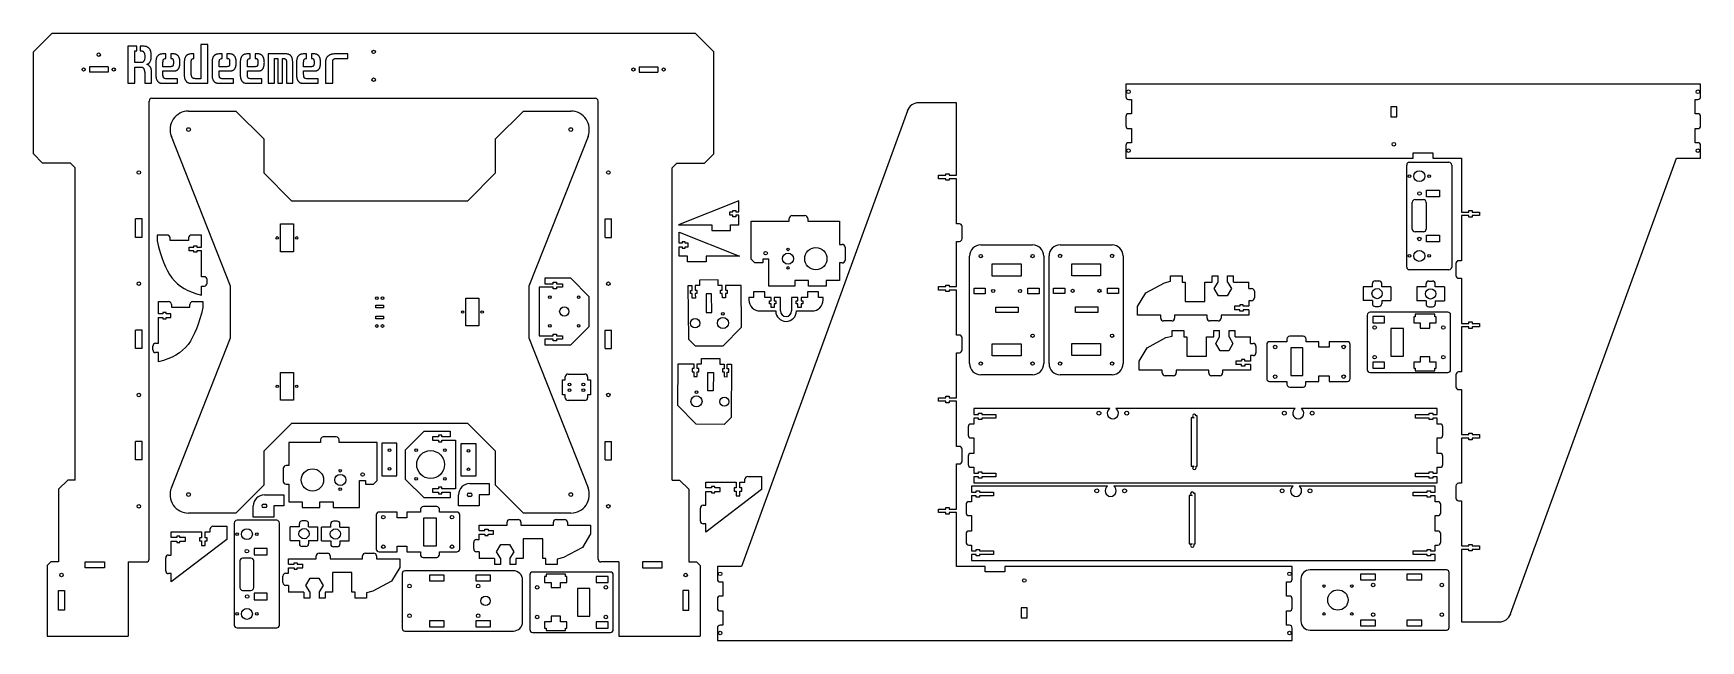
# Model space of a CAD drawing. Header units: millimetres. Extents: x -753 to 1045, y 196 to 851.
import ezdxf

# ---------------------------------------------------------------- set-up
doc = ezdxf.new("R2010")
doc.units = ezdxf.units.MM

msp = doc.modelspace()

# ---------------------------------------------------------------- linework, layer by layer
at = {"color": 7, "linetype": 'Continuous', "lineweight": 25}
for p, q in [((-752.9, 830.7), (-732.9, 850.7)), ((-38.9, 850.7), (-732.9, 850.7)), ((-18.9, 830.7), (-38.9, 850.7)), ((-752.9, 720.7), (-752.9, 830.7)), ((-641.3, 836.8), (-651, 836.8)), ((-651, 836.8), (-651, 796.8)), ((-643.3, 819.2), (-643.3, 831.8)), ((-643.3, 831.8), (-641.3, 831.8)), ((-641.3, 831.8), (-641.3, 836.8)), ((-634.7, 836.8), (-637.8, 836.8)), ((-637.8, 836.8), (-637.8, 831.8)), ((-637.8, 831.8), (-636.3, 831.8)), ((-610.1, 828.5), (-612.7, 828.5)), ((-610.1, 823.6), (-610.1, 828.5)), ((-601.7, 828.5), (-604.8, 828.5)), ((-604.8, 828.5), (-604.8, 823.6)), ((-579.7, 828.5), (-582.1, 828.5)), ((-579.7, 823.6), (-579.7, 828.5)), ((-572.4, 838.6), (-572.4, 801.7)), ((-564.7, 838.6), (-572.4, 838.6)), ((-564.7, 796.8), (-564.7, 838.6)), ((-549.4, 828.5), (-552, 828.5)), ((-549.4, 823.6), (-549.4, 828.5)), ((-541, 828.5), (-544.1, 828.5)), ((-544.1, 828.5), (-544.1, 823.6)), ((-519.1, 828.5), (-521.7, 828.5)), ((-519.1, 823.6), (-519.1, 828.5)), ((-510.6, 828.5), (-513.8, 828.5)), ((-513.8, 828.5), (-513.8, 823.6)), ((-481.5, 828.5), (-499.8, 828.5)), ((-499.8, 828.5), (-499.8, 796.8)), ((-458.4, 828.5), (-461, 828.5)), ((-458.4, 823.6), (-458.4, 828.5)), ((-450, 828.5), (-453.1, 828.5)), ((-453.1, 828.5), (-453.1, 823.6)), ((-413.8, 828.5), (-427.1, 828.5)), ((-413.8, 823.6), (-413.8, 828.5)), ((-18.9, 720.7), (-18.9, 830.7)), ((-672.4, 814.7), (-692.4, 814.7)), ((-692.4, 814.7), (-692.4, 808.7)), ((-672.4, 814.7), (-672.4, 808.7)), ((-636.3, 819.2), (-643.3, 819.2)), ((-643.3, 796.8), (-643.3, 814.3)), ((-643.3, 814.3), (-636.4, 814.3)), ((-625.5, 796.8), (-625.5, 809.5)), ((-620.9, 818.2), (-620.9, 807.2)), ((-613.2, 814.7), (-613.2, 818.4)), ((-604.8, 814.7), (-613.2, 814.7)), ((-613.2, 807.3), (-613.2, 810.1)), ((-613.2, 810.1), (-601.7, 810.1)), ((-590.3, 817.4), (-590.3, 807.9)), ((-582.8, 810.7), (-582.8, 818.2)), ((-560.2, 818.2), (-560.2, 807.2)), ((-552.5, 814.7), (-552.5, 818.4)), ((-544.1, 814.7), (-552.5, 814.7)), ((-552.5, 807.3), (-552.5, 810.1)), ((-552.5, 810.1), (-541, 810.1)), ((-529.9, 818.2), (-529.9, 807.2)), ((-522.1, 814.7), (-522.1, 818.4)), ((-513.8, 814.7), (-522.1, 814.7)), ((-522.1, 807.3), (-522.1, 810.1)), ((-522.1, 810.1), (-510.6, 810.1)), ((-492.9, 796.8), (-492.9, 823.6)), ((-492.9, 823.6), (-489.3, 823.6)), ((-489.3, 823.6), (-489.3, 796.8)), ((-484.1, 796.8), (-484.1, 823.6)), ((-484.1, 823.6), (-482.9, 823.6)), ((-479.9, 818.2), (-479.9, 796.8)), ((-473.2, 796.8), (-473.2, 818.7)), ((-469.2, 818.2), (-469.2, 807.2)), ((-461.4, 814.7), (-461.4, 818.4)), ((-453.1, 814.7), (-461.4, 814.7)), ((-461.4, 807.3), (-461.4, 810.1)), ((-461.4, 810.1), (-450, 810.1)), ((-437.8, 818.9), (-437.8, 796.8)), ((-430.1, 796.8), (-430.1, 817.7)), ((-425.5, 823.6), (-413.8, 823.6)), ((-99.4, 814.7), (-99.4, 808.7)), ((-99.4, 814.7), (-79.4, 814.7)), ((-79.4, 814.7), (-79.4, 808.7)), ((-672.4, 808.7), (-692.4, 808.7)), ((-651, 796.8), (-643.3, 796.8)), ((-632.8, 806.6), (-632.8, 796.8)), ((-632.8, 796.8), (-625.5, 796.8)), ((-612.7, 796.8), (-597.6, 796.8)), ((-597.6, 801.7), (-609.2, 801.7)), ((-597.6, 796.8), (-597.6, 801.7)), ((-582.1, 796.8), (-564.7, 796.8)), ((-572.4, 801.7), (-577.2, 801.7)), ((-552, 796.8), (-536.9, 796.8)), ((-536.9, 801.7), (-548.5, 801.7)), ((-536.9, 796.8), (-536.9, 801.7)), ((-521.7, 796.8), (-506.6, 796.8)), ((-506.6, 801.7), (-518.2, 801.7)), ((-506.6, 796.8), (-506.6, 801.7)), ((-499.8, 796.8), (-492.9, 796.8)), ((-489.3, 796.8), (-484.1, 796.8)), ((-479.9, 796.8), (-473.2, 796.8)), ((-461, 796.8), (-445.9, 796.8)), ((-445.9, 801.7), (-457.5, 801.7)), ((-445.9, 796.8), (-445.9, 801.7)), ((-437.8, 796.8), (-430.1, 796.8)), ((-99.4, 808.7), (-79.4, 808.7)), ((425.3, 796), (425.3, 782.4)), ((1045.3, 796), (425.3, 796)), ((1045.3, 782.4), (1045.3, 796)), ((-628, 283.7), (-628, 777.7)), ((-625, 780.7), (-146.8, 780.7)), ((-143.8, 283.7), (-143.8, 777.7)), ((242.8, 775.8), (201.9, 775.8)), ((242.8, 697.7), (242.8, 775.8)), ((428.3, 779.4), (431.3, 779.4)), ((431.3, 779.4), (431.3, 764)), ((1039.3, 779.4), (1042.3, 779.4)), ((1039.3, 764), (1039.3, 779.4)), ((-585.5, 766.9), (-534.4, 766.9)), ((-534.4, 766.9), (-504.4, 736.9)), ((-254.4, 736.9), (-224.4, 766.9)), ((-224.4, 766.9), (-173.3, 766.9)), ((189.7, 767.2), (10.8, 275.8)), ((425.3, 761), (425.3, 751)), ((431.3, 764), (428.3, 764)), ((711.1, 771.5), (711.1, 760.6)), ((717.6, 771.5), (711.1, 771.5)), ((711.1, 760.6), (717.6, 760.6)), ((717.6, 760.6), (717.6, 771.5)), ((1042.3, 764), (1039.3, 764)), ((1045.3, 751), (1045.3, 761)), ((-540.4, 578), (-604.1, 739.6)), ((-154.7, 739.6), (-218.4, 578)), ((428.3, 748), (431.3, 748)), ((431.3, 748), (431.3, 732.7)), ((1039.3, 748), (1042.3, 748)), ((1039.3, 732.7), (1039.3, 748)), ((-742.9, 710.7), (-752.9, 720.7)), ((-504.4, 736.9), (-504.4, 700.1)), ((-254.4, 700.1), (-254.4, 736.9)), ((-28.9, 710.7), (-18.9, 720.7)), ((425.3, 729.7), (425.3, 716)), ((431.3, 732.7), (428.3, 732.7)), ((735.4, 716), (735.4, 722)), ((735.4, 722), (756.4, 722)), ((756.4, 722), (756.4, 716)), ((1042.3, 732.7), (1039.3, 732.7)), ((1045.3, 716), (1045.3, 729.7)), ((-713, 710.7), (-742.9, 710.7)), ((-708, 705.7), (-713, 710.7)), ((-708, 369), (-708, 705.7)), ((-63.8, 705.7), (-58.8, 710.7)), ((-63.8, 369), (-63.8, 705.7)), ((-58.8, 710.7), (-28.9, 710.7)), ((425.3, 716), (735.4, 716)), ((728.3, 598.7), (728.3, 708.7)), ((731.3, 711.7), (773.9, 711.7)), ((756.4, 716), (787.3, 716)), ((776.9, 708.7), (776.9, 598.7)), ((787.3, 716), (787.3, 657.9)), ((840.4, 224.6), (1019.3, 716)), ((1019.3, 716), (1045.3, 716)), ((-504.4, 700.1), (-474.4, 670.1)), ((-284.4, 670.1), (-254.4, 700.1)), ((223.3, 697.7), (231.3, 697.7)), ((223.3, 693.9), (223.3, 697.7)), ((231.3, 693.9), (223.3, 693.9)), ((231.3, 699.3), (234.8, 699.3)), ((231.3, 697.7), (231.3, 699.3)), ((231.3, 692.3), (231.3, 693.9)), ((234.8, 692.3), (231.3, 692.3)), ((234.8, 699.3), (234.8, 697.7)), ((234.8, 697.7), (242.8, 697.7)), ((242.8, 693.9), (234.8, 693.9)), ((234.8, 693.9), (234.8, 692.3)), ((242.8, 645.3), (242.8, 693.9)), ((-474.4, 670.1), (-284.4, 670.1)), ((7.9, 670.2), (-57, 644.2)), ((7.9, 658.2), (7.9, 670.2)), ((734.3, 639.6), (734.3, 668.4)), ((737.3, 671.4), (746.3, 671.4)), ((749.3, 668.4), (749.3, 639.6)), ((749.6, 674.5), (749.6, 681.5)), ((749.6, 681.5), (763.6, 681.5)), ((763.6, 674.5), (749.6, 674.5)), ((763.6, 681.5), (763.6, 674.5)), ((-635.7, 650.7), (-642.6, 650.7)), ((-642.6, 630.7), (-642.6, 650.7)), ((-635.7, 630.7), (-635.7, 650.7)), ((-136.2, 650.7), (-129.3, 650.7)), ((-136.2, 630.7), (-136.2, 650.7)), ((-129.3, 630.7), (-129.3, 650.7)), ((-1.6, 658.2), (1.4, 658.2)), ((-1.6, 654.5), (-1.6, 658.2)), ((1.4, 654.5), (-1.6, 654.5)), ((1.4, 659.8), (4.9, 659.8)), ((1.4, 658.2), (1.4, 659.8)), ((1.4, 652.8), (1.4, 654.5)), ((4.9, 652.8), (1.4, 652.8)), ((4.9, 659.8), (4.9, 658.2)), ((4.9, 658.2), (7.9, 658.2)), ((7.9, 654.5), (4.9, 654.5)), ((4.9, 654.5), (4.9, 652.8)), ((7.9, 644.2), (7.9, 654.5)), ((21.3, 607.1), (21.3, 648.1)), ((21.3, 648.1), (62.3, 648.1)), ((62.3, 648.1), (62.3, 651.1)), ((65.3, 654.1), (79.3, 654.1)), ((82.3, 651.1), (82.3, 648.1)), ((82.3, 648.1), (116.5, 648.1)), ((116.5, 648.1), (116.5, 623.1)), ((787.3, 657.9), (795.3, 657.9)), ((787.3, 654.1), (787.3, 605.5)), ((795.3, 654.1), (787.3, 654.1)), ((795.3, 659.5), (798.8, 659.5)), ((795.3, 657.9), (795.3, 659.5)), ((795.3, 652.5), (795.3, 654.1)), ((798.8, 652.5), (795.3, 652.5)), ((798.8, 659.5), (798.8, 657.9)), ((798.8, 657.9), (806.8, 657.9)), ((798.8, 654.1), (798.8, 652.5)), ((806.8, 654.1), (798.8, 654.1)), ((806.8, 657.9), (806.8, 654.1)), ((-635.7, 630.7), (-642.6, 630.7)), ((-619.5, 633.2), (-619.5, 626.8)), ((-608.5, 633.2), (-619.5, 633.2)), ((-605.5, 627.2), (-605.5, 630.2)), ((-585.5, 630.2), (-585.5, 627.2)), ((-571.5, 633.2), (-582.5, 633.2)), ((-571.5, 620), (-571.5, 633.2)), ((-486.4, 645.1), (-472.4, 645.1)), ((-486.4, 615.1), (-486.4, 645.1)), ((-472.4, 645.1), (-472.4, 615.1)), ((-136.2, 630.7), (-129.3, 630.7)), ((-57, 644.2), (-21.1, 644.2)), ((-56.3, 624.3), (-56.3, 636.4)), ((-56.3, 636.4), (8.7, 610.4)), ((-21.1, 644.2), (-21.1, 638.2)), ((-21.1, 638.2), (-1.1, 638.2)), ((-1.1, 644.2), (7.9, 644.2)), ((-1.1, 638.2), (-1.1, 644.2)), ((245.8, 645.3), (242.8, 645.3)), ((248.8, 629.3), (248.8, 642.3)), ((746.3, 636.6), (737.3, 636.6)), ((749.6, 633), (763.6, 633)), ((749.6, 626), (749.6, 633)), ((763.6, 633), (763.6, 626)), ((-585.5, 627.2), (-605.5, 627.2)), ((-585, 620), (-580, 620)), ((-585, 616.2), (-585, 620)), ((-580, 616.2), (-585, 616.2)), ((-580, 621.6), (-576.5, 621.6)), ((-580, 620), (-580, 621.6)), ((-580, 614.6), (-580, 616.2)), ((-576.5, 614.6), (-580, 614.6)), ((-576.5, 621.6), (-576.5, 620)), ((-576.5, 620), (-571.5, 620)), ((-576.5, 616.2), (-576.5, 614.6)), ((-571.5, 616.2), (-576.5, 616.2)), ((-571.5, 588.2), (-571.5, 616.2)), ((-472.4, 615.1), (-486.4, 615.1)), ((-53.3, 624.3), (-56.3, 624.3)), ((-56.3, 610.4), (-56.3, 620.6)), ((-56.3, 620.6), (-53.3, 620.6)), ((-49.8, 626), (-53.3, 626)), ((-53.3, 626), (-53.3, 624.3)), ((-53.3, 620.6), (-53.3, 619)), ((-53.3, 619), (-49.8, 619)), ((-49.8, 624.3), (-49.8, 626)), ((-46.8, 624.3), (-49.8, 624.3)), ((-49.8, 619), (-49.8, 620.6)), ((-49.8, 620.6), (-46.8, 620.6)), ((-46.8, 620.6), (-46.8, 624.3)), ((116.5, 623.1), (119.5, 623.1)), ((122.5, 620.1), (122.5, 606.1)), ((242.8, 577.7), (242.8, 626.3)), ((242.8, 626.3), (245.8, 626.3)), ((268.8, 622.5), (324.8, 622.5)), ((354.5, 622.6), (410.5, 622.6)), ((763.6, 626), (749.6, 626)), ((-47.3, 610.4), (-56.3, 610.4)), ((-47.3, 604.4), (-47.3, 610.4)), ((-27.3, 604.4), (-47.3, 604.4)), ((-27.3, 610.4), (-27.3, 604.4)), ((8.7, 610.4), (-27.3, 610.4)), ((25.3, 603.1), (21.3, 607.1)), ((33.9, 603.1), (25.3, 603.1)), ((33.9, 607.1), (33.9, 603.1)), ((40.4, 607.1), (33.9, 607.1)), ((40.4, 578.1), (40.4, 607.1)), ((119.5, 603.1), (116.5, 603.1)), ((116.5, 603.1), (116.5, 584.1)), ((256.8, 494.5), (256.8, 610.5)), ((281.3, 602), (312.3, 602)), ((281.3, 589), (281.3, 602)), ((312.3, 602), (312.3, 589)), ((336.8, 610.5), (336.8, 494.5)), ((342.5, 494.6), (342.5, 610.6)), ((367, 589.1), (367, 602.1)), ((367, 602.1), (398, 602.1)), ((398, 602.1), (398, 589.1)), ((422.5, 610.6), (422.5, 494.6)), ((773.9, 595.7), (731.3, 595.7)), ((781.3, 602.5), (781.3, 589.5)), ((787.3, 605.5), (784.3, 605.5)), ((-568.5, 588.2), (-571.5, 588.2)), ((-571.5, 578.2), (-568.5, 578.2)), ((-571.5, 568.2), (-571.5, 578.2)), ((-565.5, 581.2), (-565.5, 585.2)), ((-540.4, 522.2), (-540.4, 578)), ((-218.4, 578), (-218.4, 522.2)), ((-207.3, 576.8), (-207.3, 524.6)), ((-192.3, 576.8), (-207.3, 576.8)), ((-201.3, 586.7), (-201.3, 580.6)), ((-173.3, 586.7), (-201.3, 586.7)), ((-201.3, 580.6), (-192.3, 580.6)), ((-192.3, 582.2), (-188.8, 582.2)), ((-192.3, 580.6), (-192.3, 582.2)), ((-192.3, 575.2), (-192.3, 576.8)), ((-188.8, 582.2), (-188.8, 580.6)), ((-188.8, 580.6), (-182.3, 580.6)), ((-188.8, 576.8), (-188.8, 575.2)), ((-182.3, 576.8), (-188.8, 576.8)), ((-182.3, 580.6), (-182.3, 576.8)), ((-153.3, 566.7), (-173.3, 586.7)), ((-42.4, 578.5), (-47, 578.5)), ((-47, 578.5), (-46.5, 521)), ((-42.4, 573.5), (-42.4, 578.5)), ((-39, 578.6), (-39, 573.6)), ((-34.5, 578.6), (-39, 578.6)), ((-14.5, 584.8), (-34.5, 584.6)), ((-34.5, 584.6), (-34.5, 578.6)), ((-14.5, 578.8), (-14.5, 584.8)), ((-9.9, 578.8), (-14.5, 578.8)), ((-9.9, 573.8), (-9.9, 578.8)), ((10.5, 578.9), (-6.5, 578.8)), ((-6.5, 578.8), (-6.5, 573.8)), ((10.9, 534), (10.5, 578.9)), ((68.5, 578.1), (40.4, 578.1)), ((83, 584.1), (68.5, 584.1)), ((68.5, 584.1), (68.5, 578.1)), ((83, 578.1), (83, 584.1)), ((102, 578.1), (83, 578.1)), ((116.5, 584.1), (102, 584.1)), ((102, 584.1), (102, 578.1)), ((223.3, 577.7), (231.3, 577.7)), ((223.3, 573.9), (223.3, 577.7)), ((231.3, 579.3), (234.8, 579.3)), ((231.3, 577.7), (231.3, 579.3)), ((234.8, 579.3), (234.8, 577.7)), ((234.8, 577.7), (242.8, 577.7)), ((261.8, 569.9), (261.8, 575.9)), ((261.8, 575.9), (273.8, 575.9)), ((273.8, 575.9), (273.8, 569.9)), ((312.3, 589), (281.3, 589)), ((319.8, 575.9), (331.8, 575.9)), ((319.8, 569.9), (319.8, 575.9)), ((331.8, 575.9), (331.8, 569.9)), ((347.5, 576), (359.5, 576)), ((347.5, 570), (347.5, 576)), ((359.5, 576), (359.5, 570)), ((398, 589.1), (367, 589.1)), ((405.5, 576), (417.5, 576)), ((405.5, 570), (405.5, 576)), ((417.5, 576), (417.5, 570)), ((446.8, 570.9), (466.9, 581.8)), ((466.9, 581.8), (473.7, 583.3)), ((473.7, 583.3), (473.7, 589.3)), ((473.7, 589.3), (486.2, 589.3)), ((486.2, 589.3), (486.2, 582.5)), ((486.2, 582.5), (489.5, 582.5)), ((489.5, 582.5), (489.5, 561.6)), ((510.6, 582.5), (518.4, 582.5)), ((510.6, 561.6), (510.6, 582.5)), ((518.4, 589.3), (524.8, 589.3)), ((518.4, 582.5), (518.4, 589.3)), ((520.7, 575.5), (524.8, 582.5)), ((525.3, 567.5), (520.7, 575.5)), ((524.8, 582.5), (524.8, 589.3)), ((539.2, 575.5), (534.6, 567.5)), ((535.1, 582.5), (535.1, 589.3)), ((535.1, 589.3), (541.5, 589.3)), ((535.1, 582.5), (539.2, 575.5)), ((541.5, 582.5), (541.5, 589.3)), ((541.5, 582.5), (558, 582.5)), ((558, 575.5), (558, 582.5)), ((558, 575.5), (561, 575.5)), ((681.3, 577.5), (681.3, 562.5)), ((691.3, 577.5), (681.3, 577.5)), ((691.3, 577.5), (691.3, 580.8)), ((694.3, 583.8), (698.3, 583.8)), ((701.3, 577.5), (701.3, 580.8)), ((711.3, 577.5), (701.3, 577.5)), ((711.3, 577.5), (711.3, 562.5)), ((739.1, 577.2), (739.1, 562.2)), ((749.1, 577.2), (739.1, 577.2)), ((749.1, 577.2), (749.1, 580.5)), ((752.1, 583.5), (756.1, 583.5)), ((759.1, 577.2), (759.1, 580.5)), ((769.1, 577.2), (759.1, 577.2)), ((769.1, 577.2), (769.1, 562.2)), ((784.3, 586.5), (787.3, 586.5)), ((787.3, 586.5), (787.3, 537.9)), ((-618.1, 548.2), (-618.1, 561.4)), ((-618.1, 561.4), (-607.1, 561.4)), ((-604.1, 558.4), (-604.1, 555.4)), ((-584.1, 555.4), (-584.1, 558.4)), ((-581.1, 561.4), (-570.1, 561.4)), ((-570.1, 561.4), (-570.1, 555)), ((-383.4, 557.5), (-375.4, 557.5)), ((-383.4, 554.5), (-383.4, 557.5)), ((-375.4, 557.5), (-375.4, 554.5)), ((-286.4, 565.1), (-272.4, 565.1)), ((-286.4, 535.1), (-286.4, 565.1)), ((-272.4, 565.1), (-272.4, 535.1)), ((-188.8, 575.2), (-192.3, 575.2)), ((-153.3, 534.7), (-153.3, 566.7)), ((-44.2, 573.5), (-42.4, 573.5)), ((-44.2, 570), (-44.2, 573.5)), ((-42.4, 570), (-44.2, 570)), ((-42.3, 565), (-42.4, 570)), ((-38.9, 565.1), (-42.3, 565)), ((-39, 573.6), (-37.2, 573.6)), ((-37.2, 570.1), (-39, 570.1)), ((-39, 570.1), (-38.9, 565.1)), ((-37.2, 573.6), (-37.2, 570.1)), ((-27.4, 569.6), (-27.3, 549.6)), ((-21.4, 569.6), (-27.4, 569.6)), ((-21.3, 549.6), (-21.4, 569.6)), ((-11.7, 573.8), (-9.9, 573.8)), ((-11.7, 570.3), (-11.7, 573.8)), ((-9.9, 570.3), (-11.7, 570.3)), ((-9.8, 565.3), (-9.9, 570.3)), ((-6.4, 565.3), (-9.8, 565.3)), ((-6.5, 573.8), (-4.7, 573.8)), ((-6.5, 570.3), (-6.4, 565.3)), ((-4.7, 570.3), (-6.5, 570.3)), ((-4.7, 573.8), (-4.7, 570.3)), ((23.9, 565.8), (18.9, 565.8)), ((18.9, 565.8), (18.9, 563.3)), ((23.9, 571.8), (23.9, 565.8)), ((35.9, 571.8), (23.9, 571.8)), ((35.9, 565.8), (35.9, 571.8)), ((42.7, 565.8), (35.9, 565.8)), ((40.9, 562.4), (42.7, 562.4)), ((40.9, 558.9), (40.9, 562.4)), ((42.7, 558.9), (40.9, 558.9)), ((42.7, 562.4), (42.7, 565.8)), ((42.7, 554.9), (42.7, 558.9)), ((46.1, 565.8), (46.1, 562.4)), ((52.9, 565.8), (46.1, 565.8)), ((46.1, 562.4), (47.9, 562.4)), ((47.9, 558.9), (46.1, 558.9)), ((46.1, 558.9), (46.1, 554.9)), ((47.9, 562.4), (47.9, 558.9)), ((52.9, 551.3), (52.9, 565.8)), ((64.9, 565.8), (64.9, 551.3)), ((71.7, 565.8), (64.9, 565.8)), ((69.9, 558.9), (69.9, 562.4)), ((69.9, 562.4), (71.7, 562.4)), ((71.7, 558.9), (69.9, 558.9)), ((71.7, 562.4), (71.7, 565.8)), ((71.7, 554.9), (71.7, 558.9)), ((81.9, 565.8), (75.1, 565.8)), ((75.1, 565.8), (75.1, 562.4)), ((75.1, 562.4), (76.9, 562.4)), ((75.1, 558.9), (75.1, 554.9)), ((76.9, 558.9), (75.1, 558.9)), ((76.9, 562.4), (76.9, 558.9)), ((81.9, 571.8), (81.9, 565.8)), ((93.9, 571.8), (81.9, 571.8)), ((93.9, 565.8), (93.9, 571.8)), ((98.9, 565.8), (93.9, 565.8)), ((98.9, 563.3), (98.9, 565.8)), ((231.3, 573.9), (223.3, 573.9)), ((231.3, 572.3), (231.3, 573.9)), ((234.8, 572.3), (231.3, 572.3)), ((234.8, 573.9), (234.8, 572.3)), ((242.8, 573.9), (234.8, 573.9)), ((242.8, 525.3), (242.8, 573.9)), ((273.8, 569.9), (261.8, 569.9)), ((331.8, 569.9), (319.8, 569.9)), ((359.5, 570), (347.5, 570)), ((417.5, 570), (405.5, 570)), ((438, 556.2), (446.8, 570.9)), ((489.5, 561.6), (510.6, 561.6)), ((534.6, 567.5), (525.3, 567.5)), ((551.9, 558), (548.4, 558)), ((548.4, 558), (548.4, 556.4)), ((551.9, 556.4), (551.9, 558)), ((561, 562.4), (558, 562.4)), ((558, 562.4), (558, 556.4)), ((564, 572.5), (564, 565.4)), ((691.3, 562.5), (681.3, 562.5)), ((691.3, 562.5), (691.3, 559.2)), ((701.3, 562.5), (701.3, 559.2)), ((701.3, 562.5), (711.3, 562.5)), ((749.1, 562.2), (739.1, 562.2)), ((749.1, 562.2), (749.1, 558.8)), ((759.1, 562.2), (769.1, 562.2)), ((759.1, 562.2), (759.1, 558.8)), ((-613.1, 548.2), (-618.1, 548.2)), ((-618.1, 516.4), (-618.1, 544.4)), ((-618.1, 544.4), (-613.1, 544.4)), ((-609.6, 549.8), (-613.1, 549.8)), ((-613.1, 549.8), (-613.1, 548.2)), ((-613.1, 544.4), (-613.1, 542.8)), ((-613.1, 542.8), (-609.6, 542.8)), ((-609.6, 548.2), (-609.6, 549.8)), ((-604.6, 548.2), (-609.6, 548.2)), ((-609.6, 542.8), (-609.6, 544.4)), ((-609.6, 544.4), (-604.6, 544.4)), ((-604.6, 544.4), (-604.6, 548.2)), ((-604.1, 555.4), (-584.1, 555.4)), ((-375.4, 554.5), (-383.4, 554.5)), ((-383.4, 545.7), (-375.4, 545.7)), ((-383.4, 542.7), (-383.4, 545.7)), ((-375.4, 542.7), (-383.4, 542.7)), ((-375.4, 545.7), (-375.4, 542.7)), ((-27.3, 549.6), (-21.3, 549.6)), ((30.9, 551.3), (47.7, 551.3)), ((46.1, 554.9), (42.7, 554.9)), ((70.2, 551.3), (86.9, 551.3)), ((75.1, 554.9), (71.7, 554.9)), ((285.3, 555.5), (309.3, 555.5)), ((285.3, 549.5), (285.3, 555.5)), ((309.3, 549.5), (285.3, 549.5)), ((309.3, 555.5), (309.3, 549.5)), ((371, 555.6), (395, 555.6)), ((371, 549.6), (371, 555.6)), ((395, 549.6), (371, 549.6)), ((395, 555.6), (395, 549.6)), ((438, 546.6), (438, 556.2)), ((463, 546.6), (438, 546.6)), ((463, 543.6), (463, 546.6)), ((475, 540.6), (466, 540.6)), ((513, 546.6), (478, 546.6)), ((478, 546.6), (478, 543.6)), ((513, 543.6), (513, 546.6)), ((525, 540.6), (516, 540.6)), ((558, 546.6), (528, 546.6)), ((528, 546.6), (528, 543.6)), ((548.4, 556.4), (542.4, 556.4)), ((542.4, 556.4), (542.4, 552.6)), ((548.4, 552.6), (542.4, 552.6)), ((548.4, 551), (548.4, 552.6)), ((551.9, 551), (548.4, 551)), ((558, 556.4), (551.9, 556.4)), ((551.9, 552.6), (551.9, 551)), ((558, 552.6), (551.9, 552.6)), ((558, 552.6), (558, 546.6)), ((685.7, 546.9), (685.7, 487.9)), ((772.7, 549.9), (688.7, 549.9)), ((704.3, 545.2), (691.6, 545.2)), ((691.6, 545.2), (691.6, 538.6)), ((694.3, 556.2), (698.3, 556.2)), ((704.3, 538.6), (704.3, 545.2)), ((737.5, 545.1), (736, 545.1)), ((736, 545.1), (736, 538.6)), ((737.5, 547.8), (737.5, 545.1)), ((758.5, 547.8), (737.5, 547.8)), ((752.1, 555.8), (756.1, 555.8)), ((758.5, 545.1), (758.5, 547.8)), ((760, 545.1), (758.5, 545.1)), ((760, 538.6), (760, 545.1)), ((775.7, 487.9), (775.7, 546.9)), ((795.3, 539.5), (798.8, 539.5)), ((795.3, 537.9), (795.3, 539.5)), ((798.8, 539.5), (798.8, 537.9)), ((-635.7, 530.7), (-642.6, 530.7)), ((-642.6, 510.7), (-642.6, 530.7)), ((-635.7, 510.7), (-635.7, 530.7)), ((-604.1, 360.6), (-540.4, 522.2)), ((-272.4, 535.1), (-286.4, 535.1)), ((-218.4, 522.2), (-154.7, 360.6)), ((-207.3, 524.6), (-192.3, 524.6)), ((-192.3, 526.2), (-188.8, 526.2)), ((-192.3, 524.6), (-192.3, 526.2)), ((-188.8, 526.2), (-188.8, 524.6)), ((-188.8, 524.6), (-182.3, 524.6)), ((-182.3, 524.6), (-182.3, 520.8)), ((-173.3, 514.7), (-153.3, 534.7)), ((-136.2, 530.7), (-129.3, 530.7)), ((-136.2, 510.7), (-136.2, 530.7)), ((-129.3, 510.7), (-129.3, 530.7)), ((-9, 513.8), (10.9, 534)), ((245.8, 525.3), (242.8, 525.3)), ((248.8, 509.3), (248.8, 522.3)), ((448.5, 511.7), (468.6, 522.6)), ((468.6, 522.6), (475.4, 524.1)), ((475.4, 524.1), (475.4, 530.1)), ((475.4, 530.1), (487.9, 530.1)), ((487.9, 530.1), (487.9, 523.4)), ((487.9, 523.4), (491.2, 523.4)), ((491.2, 523.4), (491.2, 502.5)), ((512.3, 502.5), (512.3, 523.4)), ((512.3, 523.4), (520.1, 523.4)), ((520.1, 523.4), (520.1, 530.1)), ((520.1, 530.1), (526.5, 530.1)), ((522.4, 516.3), (526.5, 523.3)), ((526.5, 523.3), (526.5, 530.1)), ((536.8, 523.3), (536.8, 530.1)), ((536.8, 530.1), (543.2, 530.1)), ((536.8, 523.3), (540.9, 516.3)), ((543.2, 523.4), (543.2, 530.1)), ((543.2, 523.4), (559.7, 523.4)), ((559.7, 516.3), (559.7, 523.4)), ((616.7, 524), (602.1, 524)), ((691.6, 538.6), (704.3, 538.6)), ((724.7, 532.3), (711.2, 532.3)), ((711.2, 532.3), (711.2, 502.5)), ((724.7, 502.5), (724.7, 532.3)), ((736, 538.6), (742.8, 538.6)), ((742.8, 538.6), (742.8, 532.9)), ((742.8, 532.9), (753.1, 532.9)), ((753.1, 532.9), (753.1, 538.6)), ((753.1, 538.6), (760, 538.6)), ((787.3, 537.9), (795.3, 537.9)), ((787.3, 534.1), (787.3, 485.5)), ((795.3, 534.1), (787.3, 534.1)), ((795.3, 532.5), (795.3, 534.1)), ((798.8, 532.5), (795.3, 532.5)), ((798.8, 537.9), (806.8, 537.9)), ((798.8, 534.1), (798.8, 532.5)), ((806.8, 534.1), (798.8, 534.1)), ((806.8, 537.9), (806.8, 534.1)), ((-635.7, 510.7), (-642.6, 510.7)), ((-624.1, 509.4), (-624.1, 513.4)), ((-621.1, 516.4), (-618.1, 516.4)), ((-618.1, 506.4), (-621.1, 506.4)), ((-618.1, 496.4), (-618.1, 506.4)), ((-201.3, 520.8), (-201.3, 514.7)), ((-192.3, 520.8), (-201.3, 520.8)), ((-201.3, 514.7), (-173.3, 514.7)), ((-192.3, 519.2), (-192.3, 520.8)), ((-188.8, 519.2), (-192.3, 519.2)), ((-188.8, 520.8), (-188.8, 519.2)), ((-182.3, 520.8), (-188.8, 520.8)), ((-136.2, 510.7), (-129.3, 510.7)), ((-46.5, 521), (-39, 513.6)), ((-39, 513.6), (-9, 513.8)), ((242.8, 506.3), (245.8, 506.3)), ((242.8, 457.7), (242.8, 506.3)), ((281.3, 516), (312.3, 516)), ((281.3, 503), (281.3, 516)), ((312.3, 516), (312.3, 503)), ((367, 516.1), (398, 516.1)), ((367, 503.1), (367, 516.1)), ((398, 516.1), (398, 503.1)), ((439.7, 497), (448.5, 511.7)), ((527, 508.3), (522.4, 516.3)), ((536.3, 508.3), (527, 508.3)), ((540.9, 516.3), (536.3, 508.3)), ((559.7, 516.3), (562.7, 516.3)), ((565.7, 513.3), (565.7, 506.2)), ((577.3, 515.1), (577.3, 478.3)), ((599.1, 518.1), (580.3, 518.1)), ((599.1, 521), (599.1, 518.1)), ((616.3, 511.6), (603.3, 511.6)), ((603.3, 511.6), (603.3, 481.8)), ((616.3, 481.8), (616.3, 511.6)), ((619.7, 518.1), (619.7, 521)), ((633.6, 518.1), (619.7, 518.1)), ((633.6, 512.1), (633.6, 518.1)), ((644.8, 512.1), (633.6, 512.1)), ((664.3, 518.1), (644.8, 518.1)), ((644.8, 518.1), (644.8, 512.1)), ((667.3, 478.3), (667.3, 515.1)), ((-57.8, 449.4), (-57.4, 494.4)), ((-57.4, 494.4), (-40.4, 494.2)), ((-42.2, 489.2), (-42.2, 485.7)), ((-40.4, 489.2), (-42.2, 489.2)), ((-42.2, 485.7), (-40.4, 485.7)), ((-40.4, 485.7), (-40.5, 480.7)), ((-40.4, 494.2), (-40.4, 489.2)), ((-37.1, 480.7), (-37, 485.7)), ((-37, 489.2), (-37, 494.2)), ((-37, 494.2), (-32.4, 494.2)), ((-35.2, 489.2), (-37, 489.2)), ((-37, 485.7), (-35.2, 485.7)), ((-35.2, 485.7), (-35.2, 489.2)), ((-32.4, 494.2), (-32.4, 500.2)), ((-32.4, 500.2), (-12.4, 500)), ((-12.4, 500), (-12.4, 494)), ((-12.4, 494), (-7.9, 494)), ((-7.9, 489), (-9.7, 489)), ((-9.7, 489), (-9.7, 485.5)), ((-7.9, 494), (-7.9, 489)), ((-4.5, 488.9), (-4.5, 493.9)), ((-4.5, 493.9), (0.1, 493.9)), ((-2.7, 488.9), (-4.5, 488.9)), ((-2.7, 485.4), (-2.7, 488.9)), ((0.1, 493.9), (-0.4, 436.4)), ((312.3, 503), (281.3, 503)), ((398, 503.1), (367, 503.1)), ((439.7, 487.5), (439.7, 497)), ((464.7, 487.5), (439.7, 487.5)), ((464.7, 484.5), (464.7, 487.5)), ((514.7, 487.5), (479.7, 487.5)), ((479.7, 487.5), (479.7, 484.5)), ((491.2, 502.5), (512.3, 502.5)), ((514.7, 484.5), (514.7, 487.5)), ((559.7, 487.5), (529.7, 487.5)), ((529.7, 487.5), (529.7, 484.5)), ((544.1, 497.2), (544.1, 493.4)), ((550.1, 497.2), (544.1, 497.2)), ((550.1, 493.4), (544.1, 493.4)), ((550.1, 498.8), (550.1, 497.2)), ((553.6, 498.8), (550.1, 498.8)), ((550.1, 491.8), (550.1, 493.4)), ((553.6, 491.8), (550.1, 491.8)), ((553.6, 497.2), (553.6, 498.8)), ((559.7, 497.2), (553.6, 497.2)), ((553.6, 493.4), (553.6, 491.8)), ((559.7, 493.4), (553.6, 493.4)), ((562.7, 503.2), (559.7, 503.2)), ((559.7, 503.2), (559.7, 497.2)), ((559.7, 493.4), (559.7, 487.5)), ((704.3, 496.2), (691.6, 496.2)), ((691.6, 496.2), (691.6, 489.6)), ((691.6, 489.6), (704.3, 489.6)), ((704.3, 489.6), (704.3, 496.2)), ((711.2, 502.5), (724.7, 502.5)), ((736, 496.1), (736, 489.6)), ((742.8, 496.1), (736, 496.1)), ((736, 489.6), (737.5, 489.6)), ((737.5, 489.6), (737.5, 486.9)), ((737.5, 486.9), (758.5, 486.9)), ((753.1, 501.9), (742.8, 501.9)), ((742.8, 501.9), (742.8, 496.1)), ((753.1, 496.1), (753.1, 501.9)), ((760, 496.1), (753.1, 496.1)), ((758.5, 486.9), (758.5, 489.6)), ((758.5, 489.6), (760, 489.6)), ((760, 489.6), (760, 496.1)), ((787.3, 485.5), (784.3, 485.5)), ((-486.4, 455.1), (-486.4, 485.1)), ((-486.4, 485.1), (-472.4, 485.1)), ((-472.4, 485.1), (-472.4, 455.1)), ((-182.2, 477.2), (-179.2, 477.2)), ((-182.2, 460.7), (-182.2, 477.2)), ((-179.2, 477.2), (-179.2, 480.2)), ((-176.2, 483.2), (-158.2, 483.2)), ((-155.2, 480.2), (-155.2, 477.2)), ((-155.2, 477.2), (-152.2, 477.2)), ((-152.2, 477.2), (-152.2, 460.7)), ((-40.5, 480.7), (-37.1, 480.7)), ((-25.6, 465.1), (-25.5, 485.1)), ((-25.5, 485.1), (-19.5, 485)), ((-19.5, 485), (-19.6, 465)), ((-9.7, 485.5), (-7.9, 485.5)), ((-7.9, 485.5), (-8, 480.5)), ((-8, 480.5), (-4.6, 480.4)), ((-4.6, 480.4), (-4.5, 485.4)), ((-4.5, 485.4), (-2.7, 485.4)), ((324.8, 482.5), (268.8, 482.5)), ((410.5, 482.6), (354.5, 482.6)), ((476.7, 481.5), (467.7, 481.5)), ((526.7, 481.5), (517.7, 481.5)), ((580.3, 475.3), (599.1, 475.3)), ((599.1, 475.3), (599.1, 472.2)), ((602.1, 469.2), (616.5, 469.2)), ((603.3, 481.8), (616.3, 481.8)), ((619.5, 475.3), (633.6, 475.3)), ((619.5, 472.2), (619.5, 475.3)), ((633.6, 481.3), (644.8, 481.3)), ((633.6, 475.3), (633.6, 481.3)), ((644.8, 481.3), (644.8, 475.3)), ((644.8, 475.3), (664.3, 475.3)), ((688.7, 484.9), (772.7, 484.9)), ((781.3, 482.5), (781.3, 469.5)), ((-472.4, 455.1), (-486.4, 455.1)), ((-179.2, 460.7), (-182.2, 460.7)), ((-179.2, 457.7), (-179.2, 460.7)), ((-158.2, 454.7), (-176.2, 454.7)), ((-152.2, 460.7), (-155.2, 460.7)), ((-155.2, 460.7), (-155.2, 457.7)), ((-19.6, 465), (-25.6, 465.1)), ((223.3, 457.7), (231.3, 457.7)), ((223.3, 453.9), (223.3, 457.7)), ((231.3, 453.9), (223.3, 453.9)), ((231.3, 457.7), (231.3, 459.3)), ((231.3, 459.3), (234.8, 459.3)), ((231.3, 452.3), (231.3, 453.9)), ((234.8, 452.3), (231.3, 452.3)), ((234.8, 459.3), (234.8, 457.7)), ((234.8, 457.7), (242.8, 457.7)), ((242.8, 453.9), (234.8, 453.9)), ((234.8, 453.9), (234.8, 452.3)), ((242.8, 405.3), (242.8, 453.9)), ((784.3, 466.5), (787.3, 466.5)), ((787.3, 466.5), (787.3, 417.9)), ((-37.9, 429.2), (-57.8, 449.4)), ((-0.4, 436.4), (-7.9, 429)), ((261.3, 446.1), (261.3, 439.6)), ((408, 446.1), (261.3, 446.1)), ((261.3, 439.6), (266.3, 439.6)), ((261.3, 435.8), (261.3, 429.4)), ((266.3, 435.8), (261.3, 435.8)), ((266.3, 441.2), (270, 441.2)), ((266.3, 439.6), (266.3, 441.2)), ((266.3, 434.2), (266.3, 435.8)), ((270, 434.2), (266.3, 434.2)), ((270, 441.2), (270, 439.6)), ((270, 439.6), (285, 439.6)), ((270, 435.8), (270, 434.2)), ((285, 435.8), (270, 435.8)), ((285, 439.6), (285, 435.8)), ((608, 446.1), (414.7, 446.1)), ((499.2, 436.2), (495.9, 436.2)), ((495.9, 436.2), (495.9, 384)), ((502.4, 438.1), (501.2, 438.1)), ((502.4, 384), (502.4, 438.1)), ((761.3, 446.1), (614.7, 446.1)), ((737.6, 439.6), (752.6, 439.6)), ((737.6, 435.8), (737.6, 439.6)), ((752.6, 435.8), (737.6, 435.8)), ((752.6, 439.6), (752.6, 441.2)), ((752.6, 441.2), (756.3, 441.2)), ((752.6, 434.2), (752.6, 435.8)), ((756.3, 434.2), (752.6, 434.2)), ((756.3, 441.2), (756.3, 439.6)), ((756.3, 439.6), (761.3, 439.6)), ((756.3, 435.8), (756.3, 434.2)), ((761.3, 435.8), (756.3, 435.8)), ((761.3, 439.6), (761.3, 446.1)), ((761.3, 429.4), (761.3, 435.8)), ((-474.4, 430.1), (-504.4, 400.1)), ((-284.4, 430.1), (-474.4, 430.1)), ((-426.2, 415.5), (-440.2, 415.5)), ((-351.5, 401.7), (-331.5, 421.7)), ((-331.5, 421.7), (-303.5, 421.7)), ((-316, 415.6), (-322.5, 415.6)), ((-322.5, 415.6), (-322.5, 411.8)), ((-312.5, 417.2), (-316, 417.2)), ((-316, 417.2), (-316, 415.6)), ((-312.5, 415.6), (-312.5, 417.2)), ((-303.5, 415.6), (-312.5, 415.6)), ((-303.5, 421.7), (-303.5, 415.6)), ((-254.4, 400.1), (-284.4, 430.1)), ((-7.9, 429), (-37.9, 429.2)), ((255.3, 426.4), (255.3, 417.4)), ((261.3, 429.4), (258.3, 429.4)), ((258.3, 414.4), (261.3, 414.4)), ((261.3, 414.4), (261.3, 397.7)), ((764.3, 429.4), (761.3, 429.4)), ((761.3, 414.4), (764.3, 414.4)), ((761.3, 397.7), (761.3, 414.4)), ((767.3, 417.4), (767.3, 426.4)), ((787.3, 417.9), (795.3, 417.9)), ((787.3, 414.1), (787.3, 365.5)), ((795.3, 414.1), (787.3, 414.1)), ((795.3, 419.5), (798.8, 419.5)), ((795.3, 417.9), (795.3, 419.5)), ((795.3, 412.5), (795.3, 414.1)), ((798.8, 419.5), (798.8, 417.9)), ((798.8, 417.9), (806.8, 417.9)), ((798.8, 414.1), (798.8, 412.5)), ((806.8, 414.1), (798.8, 414.1)), ((806.8, 417.9), (806.8, 414.1)), ((-635.7, 410.7), (-642.6, 410.7)), ((-642.6, 390.7), (-642.6, 410.7)), ((-635.7, 390.7), (-635.7, 410.7)), ((-504.4, 400.1), (-504.4, 363.3)), ((-477.4, 409.5), (-477.4, 384.5)), ((-443.2, 409.5), (-477.4, 409.5)), ((-443.2, 412.5), (-443.2, 409.5)), ((-423.2, 409.5), (-423.2, 412.5)), ((-382.2, 409.5), (-423.2, 409.5)), ((-382.2, 368.5), (-382.2, 409.5)), ((-376.9, 408.7), (-376.9, 373.5)), ((-360.8, 408.7), (-376.9, 408.7)), ((-360.8, 373.5), (-360.8, 408.7)), ((-351.5, 369.7), (-351.5, 401.7)), ((-322.5, 411.8), (-316, 411.8)), ((-316, 411.8), (-316, 410.2)), ((-316, 410.2), (-312.5, 410.2)), ((-312.5, 410.2), (-312.5, 411.8)), ((-312.5, 411.8), (-297.5, 411.8)), ((-297.5, 411.8), (-297.5, 359.6)), ((-291.6, 408.2), (-275.6, 408.2)), ((-291.6, 373), (-291.6, 408.2)), ((-275.6, 408.2), (-275.6, 373)), ((-254.4, 363.3), (-254.4, 400.1)), ((-136.2, 410.7), (-129.3, 410.7)), ((-136.2, 390.7), (-136.2, 410.7)), ((-129.3, 390.7), (-129.3, 410.7)), ((245.8, 405.3), (242.8, 405.3)), ((248.8, 389.3), (248.8, 402.3)), ((261.3, 397.7), (258.3, 397.7)), ((764.3, 397.7), (761.3, 397.7)), ((798.8, 412.5), (795.3, 412.5)), ((-635.7, 390.7), (-642.6, 390.7)), ((-483.4, 381.5), (-483.4, 367.5)), ((-477.4, 384.5), (-480.4, 384.5)), ((-136.2, 390.7), (-129.3, 390.7)), ((242.8, 386.3), (245.8, 386.3)), ((242.8, 337.7), (242.8, 386.3)), ((255.3, 394.7), (255.3, 385.7)), ((258.3, 382.7), (261.3, 382.7)), ((261.3, 382.7), (261.3, 376.3)), ((266.3, 377.9), (270, 377.9)), ((266.3, 376.3), (266.3, 377.9)), ((270, 377.9), (270, 376.3)), ((495.9, 384), (499.2, 384)), ((501.2, 382.1), (501.2, 384)), ((501.2, 384), (502.4, 384)), ((752.6, 376.3), (752.6, 377.9)), ((752.6, 377.9), (756.3, 377.9)), ((756.3, 377.9), (756.3, 376.3)), ((761.3, 382.7), (764.3, 382.7)), ((761.3, 376.3), (761.3, 382.7)), ((767.3, 385.7), (767.3, 394.7)), ((-715.8, 369), (-725.8, 359)), ((-708, 369), (-715.8, 369)), ((-504.4, 363.3), (-534.4, 333.3)), ((-480.4, 364.5), (-477.4, 364.5)), ((-477.4, 364.5), (-477.4, 345.5)), ((-401.3, 339.5), (-401.3, 368.5)), ((-401.3, 368.5), (-394.8, 368.5)), ((-394.8, 368.5), (-394.8, 364.5)), ((-394.8, 364.5), (-386.2, 364.5)), ((-386.2, 364.5), (-382.2, 368.5)), ((-376.9, 373.5), (-360.8, 373.5)), ((-331.5, 349.7), (-351.5, 369.7)), ((-312.5, 361.2), (-316, 361.2)), ((-316, 361.2), (-316, 359.6)), ((-312.5, 359.6), (-312.5, 361.2)), ((-275.6, 373), (-291.6, 373)), ((-282.3, 365.1), (-261.3, 365.1)), ((-261.3, 365.1), (-261.3, 353.1)), ((-224.4, 333.3), (-254.4, 363.3)), ((-63.8, 369), (-56.1, 369)), ((-56.1, 369), (-46.1, 359)), ((-27.5, 360.5), (-27.5, 366.8)), ((-27.5, 366.8), (5.1, 366.8)), ((-21.6, 360.5), (-27.5, 360.5)), ((-18.1, 362.1), (-21.6, 362.1)), ((-21.6, 362.1), (-21.6, 360.5)), ((-18.1, 360.5), (-18.1, 362.1)), ((-12.2, 360.5), (-18.1, 360.5)), ((-12.2, 356.7), (-12.2, 360.5)), ((5.1, 360.4), (2.8, 360.4)), ((2.8, 360.4), (2.8, 356.9)), ((5.1, 366.8), (5.1, 360.4)), ((8.9, 360.4), (8.9, 366.8)), ((8.9, 366.8), (14.5, 366.8)), ((11.2, 360.4), (8.9, 360.4)), ((11.2, 356.9), (11.2, 360.4)), ((14.5, 366.8), (14.5, 369.8)), ((17.5, 372.8), (32.5, 372.8)), ((32.5, 372.8), (32.5, 358.6)), ((259, 362.3), (259, 355.8)), ((405.7, 362.3), (259, 362.3)), ((261.3, 376.3), (266.3, 376.3)), ((261.3, 372.5), (261.3, 366.1)), ((266.3, 372.5), (261.3, 372.5)), ((261.3, 366.1), (761.3, 366.1)), ((266.3, 370.9), (266.3, 372.5)), ((270, 370.9), (266.3, 370.9)), ((270, 376.3), (285, 376.3)), ((270, 372.5), (270, 370.9)), ((285, 372.5), (270, 372.5)), ((285, 376.3), (285, 372.5)), ((605.7, 362.3), (412.3, 362.3)), ((759, 362.3), (612.3, 362.3)), ((737.6, 376.3), (752.6, 376.3)), ((737.6, 372.5), (737.6, 376.3)), ((752.6, 372.5), (737.6, 372.5)), ((752.6, 370.9), (752.6, 372.5)), ((756.3, 370.9), (752.6, 370.9)), ((756.3, 376.3), (761.3, 376.3)), ((756.3, 372.5), (756.3, 370.9)), ((761.3, 372.5), (756.3, 372.5)), ((759, 355.8), (759, 362.3)), ((761.3, 366.1), (761.3, 372.5)), ((781.3, 362.5), (781.3, 349.5)), ((787.3, 365.5), (784.3, 365.5)), ((-725.8, 359), (-725.8, 280.7)), ((-504.7, 342.8), (-502.7, 342.8)), ((-503.7, 353), (-482.7, 353)), ((-482.7, 353), (-482.7, 341)), ((-477.4, 345.5), (-462.9, 345.5)), ((-462.9, 345.5), (-462.9, 339.5)), ((-443.9, 345.5), (-429.4, 345.5)), ((-443.9, 339.5), (-443.9, 345.5)), ((-429.4, 345.5), (-429.4, 339.5)), ((-303.5, 349.7), (-331.5, 349.7)), ((-316, 359.6), (-322.5, 359.6)), ((-322.5, 359.6), (-322.5, 355.8)), ((-322.5, 355.8), (-316, 355.8)), ((-316, 355.8), (-316, 354.2)), ((-316, 354.2), (-312.5, 354.2)), ((-297.5, 359.6), (-312.5, 359.6)), ((-312.5, 354.2), (-312.5, 355.8)), ((-312.5, 355.8), (-303.5, 355.8)), ((-303.5, 355.8), (-303.5, 349.7)), ((-294.3, 341.2), (-294.3, 353.1)), ((-283.3, 354.9), (-281.3, 354.9)), ((-281.3, 351.3), (-283.3, 351.3)), ((-261.3, 353.1), (-272, 353.1)), ((-272, 353.1), (-272, 341.2)), ((-46.1, 359), (-46.1, 280.7)), ((-30.5, 341.7), (-27.5, 341.7)), ((32.5, 358.6), (-27.5, 312.8)), ((-27.5, 356.7), (-21.6, 356.7)), ((-27.5, 341.7), (-27.5, 356.7)), ((-21.6, 356.7), (-21.6, 355.1)), ((-21.6, 355.1), (-18.1, 355.1)), ((-18.1, 355.1), (-18.1, 356.7)), ((-18.1, 356.7), (-12.2, 356.7)), ((2.8, 356.9), (5.1, 356.9)), ((5.1, 356.9), (5.1, 351.8)), ((5.1, 351.8), (8.9, 351.8)), ((8.9, 356.9), (11.2, 356.9)), ((8.9, 351.8), (8.9, 356.9)), ((253, 342.6), (253, 333.6)), ((259, 345.6), (256, 345.6)), ((259, 355.8), (264, 355.8)), ((264, 352), (259, 352)), ((259, 352), (259, 345.6)), ((264, 357.4), (267.7, 357.4)), ((264, 355.8), (264, 357.4)), ((264, 350.4), (264, 352)), ((267.7, 350.4), (264, 350.4)), ((267.7, 357.4), (267.7, 355.8)), ((267.7, 355.8), (282.7, 355.8)), ((267.7, 352), (267.7, 350.4)), ((282.7, 352), (267.7, 352)), ((282.7, 355.8), (282.7, 352)), ((493.6, 352.4), (493.6, 300.2)), ((496.8, 352.4), (493.6, 352.4)), ((500.1, 354.3), (498.9, 354.3)), ((500.1, 300.2), (500.1, 354.3)), ((735.3, 355.8), (750.3, 355.8)), ((735.3, 352), (735.3, 355.8)), ((750.3, 352), (735.3, 352)), ((750.3, 357.4), (754, 357.4)), ((750.3, 355.8), (750.3, 357.4)), ((750.3, 350.4), (750.3, 352)), ((754, 350.4), (750.3, 350.4)), ((754, 357.4), (754, 355.8)), ((754, 355.8), (759, 355.8)), ((754, 352), (754, 350.4)), ((759, 352), (754, 352)), ((759, 345.6), (759, 352)), ((762, 345.6), (759, 345.6)), ((765, 333.6), (765, 342.6)), ((784.3, 346.5), (787.3, 346.5)), ((787.3, 346.5), (787.3, 297.9)), ((-534.4, 333.3), (-585.5, 333.3)), ((-490.5, 325.6), (-533.2, 325.6)), ((-515.7, 329.1), (-515.7, 341)), ((-493.4, 329.1), (-515.7, 329.1)), ((-502.7, 339.2), (-504.7, 339.2)), ((-482.7, 341), (-493.4, 341)), ((-493.4, 341), (-493.4, 329.1)), ((-459, 324.9), (-463, 324.9)), ((-462.9, 339.5), (-443.9, 339.5)), ((-429.4, 339.5), (-401.3, 339.5)), ((-425.2, 324.6), (-429.2, 324.6)), ((-383.1, 331.4), (-383.1, 294.5)), ((-360.6, 334.4), (-380.1, 334.4)), ((-360.6, 328.3), (-360.6, 334.4)), ((-350.2, 328.3), (-360.6, 328.3)), ((-350.2, 334.4), (-350.2, 328.3)), ((-335.3, 334.4), (-350.2, 334.4)), ((-335.3, 337.4), (-335.3, 334.4)), ((-317.9, 340.4), (-332.3, 340.4)), ((-318.1, 327.8), (-332.1, 327.8)), ((-332.1, 327.8), (-332.1, 298)), ((-318.1, 298), (-318.1, 327.8)), ((-314.9, 334.4), (-314.9, 337.4)), ((-296.1, 334.4), (-314.9, 334.4)), ((-272, 341.2), (-294.3, 341.2)), ((-293.1, 294.5), (-293.1, 331.4)), ((-239, 326.4), (-230, 326.4)), ((-173.3, 333.3), (-224.4, 333.3)), ((-189, 326.4), (-180, 326.4)), ((-33.5, 324.7), (-33.5, 338.7)), ((223.3, 337.7), (231.3, 337.7)), ((223.3, 333.9), (223.3, 337.7)), ((231.3, 333.9), (223.3, 333.9)), ((231.3, 339.3), (234.8, 339.3)), ((231.3, 337.7), (231.3, 339.3)), ((231.3, 332.3), (231.3, 333.9)), ((234.8, 332.3), (231.3, 332.3)), ((234.8, 339.3), (234.8, 337.7)), ((234.8, 337.7), (242.8, 337.7)), ((234.8, 333.9), (234.8, 332.3)), ((242.8, 333.9), (234.8, 333.9)), ((242.8, 275.8), (242.8, 333.9)), ((256, 330.6), (259, 330.6)), ((259, 330.6), (259, 313.9)), ((759, 330.6), (762, 330.6)), ((759, 313.9), (759, 330.6)), ((-604.2, 313.2), (-571.5, 313.2)), ((-604.2, 306.9), (-604.2, 313.2)), ((-598.3, 306.9), (-604.2, 306.9)), ((-598.3, 308.5), (-598.3, 306.9)), ((-594.8, 308.5), (-598.3, 308.5)), ((-594.8, 306.9), (-594.8, 308.5)), ((-588.9, 306.9), (-594.8, 306.9)), ((-588.9, 303.1), (-588.9, 306.9)), ((-571.5, 306.8), (-573.8, 306.8)), ((-573.8, 306.8), (-573.8, 303.3)), ((-571.5, 313.2), (-571.5, 306.8)), ((-567.7, 306.8), (-567.7, 313.2)), ((-567.7, 313.2), (-562.2, 313.2)), ((-565.4, 306.8), (-567.7, 306.8)), ((-565.4, 303.3), (-565.4, 306.8)), ((-562.2, 313.2), (-562.2, 316.2)), ((-559.2, 319.2), (-544.2, 319.2)), ((-544.2, 319.2), (-544.2, 305)), ((-536.2, 322.6), (-536.2, 212.6)), ((-487.5, 212.6), (-487.5, 322.6)), ((-476, 303.6), (-476, 318.6)), ((-466, 318.6), (-476, 318.6)), ((-466, 318.6), (-466, 321.9)), ((-456, 318.6), (-456, 321.9)), ((-456, 318.6), (-446, 318.6)), ((-446, 303.6), (-446, 318.6)), ((-442.2, 303.3), (-442.2, 318.3)), ((-432.2, 318.3), (-442.2, 318.3)), ((-432.2, 318.3), (-432.2, 321.6)), ((-422.2, 318.3), (-422.2, 321.6)), ((-422.2, 318.3), (-412.2, 318.3)), ((-412.2, 303.3), (-412.2, 318.3)), ((-272, 314.5), (-272, 320.4)), ((-272, 320.4), (-242, 320.4)), ((-272, 314.5), (-266, 314.5)), ((-272, 304.7), (-272, 310.7)), ((-272, 310.7), (-266, 310.7)), ((-266, 316.1), (-262.5, 316.1)), ((-266, 314.5), (-266, 316.1)), ((-266, 310.7), (-266, 309.1)), ((-266, 309.1), (-262.5, 309.1)), ((-262.5, 316.1), (-262.5, 314.5)), ((-262.5, 314.5), (-256.5, 314.5)), ((-262.5, 309.1), (-262.5, 310.7)), ((-262.5, 310.7), (-256.5, 310.7)), ((-256.5, 310.7), (-256.5, 314.5)), ((-242, 320.4), (-242, 323.4)), ((-227, 323.4), (-227, 320.4)), ((-227, 320.4), (-192, 320.4)), ((-192, 320.4), (-192, 323.4)), ((-177, 323.4), (-177, 320.4)), ((-177, 320.4), (-152, 320.4)), ((-152, 310.9), (-160.8, 296.2)), ((-152, 320.4), (-152, 310.9)), ((-27.5, 321.7), (-30.5, 321.7)), ((-27.5, 312.8), (-27.5, 321.7)), ((253, 310.9), (253, 301.9)), ((259, 313.9), (256, 313.9)), ((762, 313.9), (759, 313.9)), ((765, 301.9), (765, 310.9)), ((-607.2, 288.1), (-604.2, 288.1)), ((-544.2, 305), (-604.2, 259.2)), ((-604.2, 303.1), (-598.3, 303.1)), ((-604.2, 288.1), (-604.2, 303.1)), ((-598.3, 303.1), (-598.3, 301.5)), ((-598.3, 301.5), (-594.8, 301.5)), ((-594.8, 303.1), (-588.9, 303.1)), ((-594.8, 301.5), (-594.8, 303.1)), ((-573.8, 303.3), (-571.5, 303.3)), ((-571.5, 303.3), (-571.5, 298.2)), ((-571.5, 298.2), (-567.7, 298.2)), ((-567.7, 298.2), (-567.7, 303.3)), ((-567.7, 303.3), (-565.4, 303.3)), ((-514.9, 295.3), (-514.9, 288.3)), ((-500.9, 295.3), (-514.9, 295.3)), ((-514.9, 288.3), (-500.9, 288.3)), ((-500.9, 288.3), (-500.9, 295.3)), ((-476, 303.6), (-466, 303.6)), ((-466, 303.6), (-466, 300.3)), ((-459, 297.3), (-463, 297.3)), ((-456, 303.6), (-446, 303.6)), ((-456, 303.6), (-456, 300.3)), ((-444.8, 290.1), (-435.8, 290.1)), ((-442.2, 303.3), (-432.2, 303.3)), ((-432.2, 303.3), (-432.2, 299.9)), ((-425.2, 296.9), (-429.2, 296.9)), ((-422.2, 303.3), (-412.2, 303.3)), ((-422.2, 303.3), (-422.2, 299.9)), ((-394.8, 290.1), (-385.8, 290.1)), ((-380.1, 291.5), (-360.6, 291.5)), ((-360.6, 297.5), (-350.2, 297.5)), ((-360.6, 291.5), (-360.6, 297.5)), ((-350.2, 297.5), (-350.2, 291.5)), ((-350.2, 291.5), (-335.5, 291.5)), ((-335.5, 291.5), (-335.5, 288.6)), ((-332.1, 298), (-318.1, 298)), ((-314.9, 291.5), (-296.1, 291.5)), ((-314.9, 288.6), (-314.9, 291.5)), ((-278, 294.6), (-278, 301.7)), ((-275, 304.7), (-272, 304.7)), ((-272, 291.6), (-275, 291.6)), ((-272, 291.6), (-272, 284.5)), ((-253.3, 291.6), (-248.7, 299.6)), ((-249.2, 284.6), (-253.3, 291.6)), ((-248.7, 299.6), (-239.4, 299.6)), ((-239.4, 299.6), (-234.8, 291.6)), ((-234.8, 291.6), (-238.9, 284.6)), ((-203.6, 305.4), (-224.7, 305.4)), ((-224.7, 305.4), (-224.7, 284.5)), ((-203.6, 284.5), (-203.6, 305.4)), ((-160.8, 296.2), (-181, 285.3)), ((256, 298.9), (259, 298.9)), ((259, 298.9), (259, 292.5)), ((259, 292.5), (264, 292.5)), ((264, 288.7), (259, 288.7)), ((259, 288.7), (259, 282.3)), ((264, 294.1), (267.7, 294.1)), ((264, 292.5), (264, 294.1)), ((264, 287.1), (264, 288.7)), ((267.7, 294.1), (267.7, 292.5)), ((267.7, 292.5), (282.7, 292.5)), ((282.7, 288.7), (267.7, 288.7)), ((267.7, 288.7), (267.7, 287.1)), ((282.7, 292.5), (282.7, 288.7)), ((493.6, 300.2), (496.8, 300.2)), ((498.9, 298.3), (498.9, 300.2)), ((498.9, 300.2), (500.1, 300.2)), ((735.3, 292.5), (750.3, 292.5)), ((735.3, 288.7), (735.3, 292.5)), ((750.3, 288.7), (735.3, 288.7)), ((750.3, 292.5), (750.3, 294.1)), ((750.3, 294.1), (754, 294.1)), ((750.3, 287.1), (750.3, 288.7)), ((754, 294.1), (754, 292.5)), ((754, 292.5), (759, 292.5)), ((759, 288.7), (754, 288.7)), ((754, 288.7), (754, 287.1)), ((759, 298.9), (762, 298.9)), ((759, 292.5), (759, 298.9)), ((759, 282.3), (759, 288.7)), ((787.3, 297.9), (795.3, 297.9)), ((787.3, 294.1), (787.3, 216)), ((795.3, 294.1), (787.3, 294.1)), ((795.3, 299.5), (798.8, 299.5)), ((795.3, 297.9), (795.3, 299.5)), ((795.3, 292.5), (795.3, 294.1)), ((798.8, 292.5), (795.3, 292.5)), ((798.8, 299.5), (798.8, 297.9)), ((798.8, 297.9), (806.8, 297.9)), ((798.8, 294.1), (798.8, 292.5)), ((806.8, 294.1), (798.8, 294.1)), ((806.8, 297.9), (806.8, 294.1)), ((-734.2, 280.7), (-738.2, 276.7)), ((-738.2, 276.7), (-738.2, 200.7)), ((-725.8, 280.7), (-734.2, 280.7)), ((-697.1, 280.7), (-676.1, 280.7)), ((-697.1, 274.2), (-697.1, 280.7)), ((-676.1, 274.2), (-697.1, 274.2)), ((-676.1, 280.7), (-676.1, 274.2)), ((-650.6, 280.7), (-631, 280.7)), ((-650.6, 280.7), (-650.6, 200.7)), ((-610.2, 271.1), (-610.2, 285.1)), ((-530.2, 281.7), (-530.2, 252.9)), ((-518.2, 284.7), (-527.2, 284.7)), ((-515.2, 252.9), (-515.2, 281.7)), ((-477.8, 278.2), (-477.8, 284.1)), ((-477.8, 284.1), (-447.8, 284.1)), ((-477.8, 278.2), (-471.8, 278.2)), ((-477.8, 268.4), (-477.8, 274.4)), ((-477.8, 274.4), (-471.8, 274.4)), ((-471.8, 279.8), (-468.3, 279.8)), ((-471.8, 278.2), (-471.8, 279.8)), ((-471.8, 274.4), (-471.8, 272.8)), ((-471.8, 272.8), (-468.3, 272.8)), ((-468.3, 279.8), (-468.3, 278.2)), ((-468.3, 278.2), (-462.2, 278.2)), ((-468.3, 272.8), (-468.3, 274.4)), ((-468.3, 274.4), (-462.2, 274.4)), ((-462.2, 274.4), (-462.2, 278.2)), ((-447.8, 284.1), (-447.8, 287.1)), ((-432.8, 287.1), (-432.8, 284.1)), ((-432.8, 284.1), (-397.8, 284.1)), ((-397.8, 284.1), (-397.8, 287.1)), ((-382.8, 287.1), (-382.8, 284.1)), ((-382.8, 284.1), (-357.8, 284.1)), ((-357.8, 274.6), (-366.6, 259.8)), ((-357.8, 284.1), (-357.8, 274.6)), ((-235.2, 271.1), (-352.2, 271.1)), ((-332.5, 285.6), (-317.9, 285.6)), ((-255.6, 284.5), (-272, 284.5)), ((-255.6, 284.5), (-255.6, 277.8)), ((-249.2, 277.8), (-255.6, 277.8)), ((-249.2, 284.6), (-249.2, 277.8)), ((-238.9, 284.6), (-238.9, 277.8)), ((-232.5, 277.8), (-238.9, 277.8)), ((-224.7, 284.5), (-232.5, 284.5)), ((-232.5, 284.5), (-232.5, 277.8)), ((-200.2, 284.5), (-203.6, 284.5)), ((-200.2, 277.8), (-200.2, 284.5)), ((-187.8, 277.8), (-200.2, 277.8)), ((-181, 285.3), (-187.8, 283.8)), ((-187.8, 283.8), (-187.8, 277.8)), ((-121.3, 280.7), (-140.8, 280.7)), ((-121.3, 280.7), (-121.3, 200.7)), ((-74.8, 280.7), (-95.8, 280.7)), ((-95.8, 280.7), (-95.8, 274.2)), ((-95.8, 274.2), (-74.8, 274.2)), ((-74.8, 274.2), (-74.8, 280.7)), ((-46.1, 280.7), (-37.6, 280.7)), ((-37.6, 280.7), (-33.6, 276.7)), ((-33.6, 276.7), (-33.6, 200.7)), ((-15.2, 275.8), (-15.2, 262.1)), ((10.8, 275.8), (-15.2, 275.8)), ((273.8, 275.8), (242.8, 275.8)), ((259, 282.3), (759, 282.3)), ((267.7, 287.1), (264, 287.1)), ((273.8, 269.8), (273.8, 275.8)), ((294.8, 269.8), (273.8, 269.8)), ((294.8, 275.8), (294.8, 269.8)), ((604.8, 275.8), (294.8, 275.8)), ((604.8, 262.1), (604.8, 275.8)), ((771.1, 272.1), (624.1, 272.1)), ((754, 287.1), (750.3, 287.1)), ((-604.2, 268.1), (-607.2, 268.1)), ((-604.2, 259.2), (-604.2, 268.1)), ((-483.8, 258.3), (-483.8, 265.4)), ((-480.8, 268.4), (-477.8, 268.4)), ((-477.8, 255.3), (-480.8, 255.3)), ((-477.8, 255.3), (-477.8, 248.2)), ((-459, 255.3), (-454.4, 263.3)), ((-454.9, 248.3), (-459, 255.3)), ((-454.4, 263.3), (-445.2, 263.3)), ((-445.2, 263.3), (-440.5, 255.3)), ((-440.5, 255.3), (-444.6, 248.3)), ((-409.3, 269.1), (-430.4, 269.1)), ((-430.4, 269.1), (-430.4, 248.2)), ((-409.3, 248.2), (-409.3, 269.1)), ((-366.6, 259.8), (-386.7, 249)), ((-355.2, 268.1), (-355.2, 209.1)), ((-309.7, 266.4), (-325.7, 266.4)), ((-325.7, 266.4), (-325.7, 260.2)), ((-325.7, 260.2), (-309.7, 260.2)), ((-309.7, 260.2), (-309.7, 266.4)), ((-259.7, 266.4), (-275.7, 266.4)), ((-275.7, 266.4), (-275.7, 260.2)), ((-275.7, 260.2), (-259.7, 260.2)), ((-259.7, 260.2), (-259.7, 266.4)), ((-225.2, 216.1), (-225.2, 261.1)), ((-217.5, 266.7), (-217.5, 207.7)), ((-130.5, 269.7), (-214.5, 269.7)), ((-200, 264.9), (-201.5, 264.9)), ((-201.5, 264.9), (-201.5, 258.4)), ((-201.5, 258.4), (-194.5, 258.4)), ((-179, 267.6), (-200, 267.6)), ((-200, 267.6), (-200, 264.9)), ((-194.5, 258.4), (-194.5, 252.9)), ((-194.5, 252.9), (-184.4, 252.9)), ((-184.4, 252.9), (-184.4, 258.4)), ((-184.4, 258.4), (-177.5, 258.4)), ((-179, 264.9), (-179, 267.6)), ((-177.5, 264.9), (-179, 264.9)), ((-177.5, 258.4), (-177.5, 264.9)), ((-166.2, 252.1), (-166.2, 222.3)), ((-152.7, 252.1), (-166.2, 252.1)), ((-152.7, 222.3), (-152.7, 252.1)), ((-132.9, 265), (-145.9, 265)), ((-145.9, 265), (-145.9, 258.4)), ((-145.9, 258.4), (-132.9, 258.4)), ((-132.9, 258.4), (-132.9, 265)), ((-127.5, 207.7), (-127.5, 266.7)), ((-12.2, 259.1), (-9.2, 259.1)), ((-9.2, 259.1), (-9.2, 243.8)), ((598.8, 243.8), (598.8, 259.1)), ((598.8, 259.1), (601.8, 259.1)), ((614.1, 262.1), (614.1, 217.1)), ((694.6, 267.4), (678.6, 267.4)), ((678.6, 267.4), (678.6, 261.2)), ((678.6, 261.2), (694.6, 261.2)), ((694.6, 261.2), (694.6, 267.4)), ((744.6, 267.4), (728.6, 267.4)), ((728.6, 267.4), (728.6, 261.2)), ((728.6, 261.2), (744.6, 261.2)), ((744.6, 261.2), (744.6, 267.4)), ((774.1, 210.1), (774.1, 269.1)), ((-725.8, 249.9), (-719.3, 249.9)), ((-725.8, 228.6), (-725.8, 249.9)), ((-719.3, 249.9), (-719.3, 228.6)), ((-527.2, 249.9), (-518.2, 249.9)), ((-500.9, 246.8), (-514.9, 246.8)), ((-514.9, 246.8), (-514.9, 239.8)), ((-514.9, 239.8), (-500.9, 239.8)), ((-500.9, 239.8), (-500.9, 246.8)), ((-461.3, 248.2), (-477.8, 248.2)), ((-461.3, 248.2), (-461.3, 241.5)), ((-454.9, 241.5), (-461.3, 241.5)), ((-454.9, 248.3), (-454.9, 241.5)), ((-444.6, 248.3), (-444.6, 241.5)), ((-438.3, 241.5), (-444.6, 241.5)), ((-430.4, 248.2), (-438.3, 248.2)), ((-438.3, 248.2), (-438.3, 241.5)), ((-406, 248.2), (-409.3, 248.2)), ((-406, 241.5), (-406, 248.2)), ((-393.5, 241.5), (-406, 241.5)), ((-386.7, 249), (-393.5, 247.5)), ((-393.5, 247.5), (-393.5, 241.5)), ((-46.1, 249.9), (-52.6, 249.9)), ((-52.6, 249.9), (-52.6, 228.6)), ((-46.1, 228.6), (-46.1, 249.9)), ((-15.2, 240.8), (-15.2, 230.8)), ((-9.2, 243.8), (-12.2, 243.8)), ((601.8, 243.8), (598.8, 243.8)), ((604.8, 230.8), (604.8, 240.8)), ((-719.3, 228.6), (-725.8, 228.6)), ((-309.7, 217), (-325.7, 217)), ((-325.7, 217), (-325.7, 210.8)), ((-309.7, 210.8), (-309.7, 217)), ((-259.7, 217), (-275.7, 217)), ((-275.7, 217), (-275.7, 210.8)), ((-259.7, 210.8), (-259.7, 217)), ((-194.5, 215.9), (-201.5, 215.9)), ((-201.5, 215.9), (-201.5, 209.4)), ((-184.4, 222.1), (-194.5, 222.1)), ((-194.5, 222.1), (-194.5, 215.9)), ((-184.4, 215.9), (-184.4, 222.1)), ((-177.5, 215.9), (-184.4, 215.9)), ((-177.5, 209.4), (-177.5, 215.9)), ((-166.2, 222.3), (-152.7, 222.3)), ((-145.9, 216), (-145.9, 209.4)), ((-132.9, 216), (-145.9, 216)), ((-132.9, 209.4), (-132.9, 216)), ((-52.6, 228.6), (-46.1, 228.6)), ((-12.2, 227.8), (-9.2, 227.8)), ((-9.2, 227.8), (-9.2, 212.4)), ((319, 231.2), (312.5, 231.2)), ((312.5, 231.2), (312.5, 220.3)), ((312.5, 220.3), (319, 220.3)), ((319, 220.3), (319, 231.2)), ((598.8, 227.8), (601.8, 227.8)), ((598.8, 212.4), (598.8, 227.8)), ((678.6, 218), (678.6, 211.8)), ((694.6, 218), (678.6, 218)), ((694.6, 211.8), (694.6, 218)), ((728.6, 218), (728.6, 211.8)), ((744.6, 218), (728.6, 218)), ((744.6, 211.8), (744.6, 218)), ((787.3, 216), (828.2, 216)), ((-738.2, 200.7), (-650.6, 200.7)), ((-533.2, 209.6), (-490.5, 209.6)), ((-352.2, 206.1), (-235.2, 206.1)), ((-325.7, 210.8), (-309.7, 210.8)), ((-275.7, 210.8), (-259.7, 210.8)), ((-214.5, 204.7), (-130.5, 204.7)), ((-201.5, 209.4), (-200, 209.4)), ((-200, 209.4), (-200, 206.7)), ((-200, 206.7), (-179, 206.7)), ((-179, 206.7), (-179, 209.4)), ((-179, 209.4), (-177.5, 209.4)), ((-145.9, 209.4), (-132.9, 209.4)), ((-121.3, 200.7), (-33.6, 200.7)), ((-15.2, 209.4), (-15.2, 195.8)), ((-9.2, 212.4), (-12.2, 212.4)), ((601.8, 212.4), (598.8, 212.4)), ((604.8, 195.8), (604.8, 209.4)), ((624.1, 207.1), (771.1, 207.1)), ((678.6, 211.8), (694.6, 211.8)), ((728.6, 211.8), (744.6, 211.8)), ((-15.2, 195.8), (604.8, 195.8))]:
    msp.add_line(p, q, dxfattribs=at)
for centre, radius in [((-682.4, 827.7), 1.85), ((-385.9, 830.7), 1.85), ((-698.7, 811.7), 1.7), ((-666.2, 811.7), 1.7), ((-105.7, 811.7), 1.7), ((-73.2, 811.7), 1.7), ((-385.9, 800.7), 1.85), ((428.3, 787.7), 1.9), ((1042.3, 787.7), 1.9), ((-585.5, 746.9), 2), ((-173.3, 746.9), 2), ((428.3, 724.1), 1.9), ((714.4, 731.1), 1.9), ((1042.3, 724.1), 1.9), ((-639.2, 700.7), 1.9), ((-132.7, 700.7), 1.9), ((741.9, 696.7), 5.9), ((731.3, 696.7), 1.4), ((752.5, 696.7), 1.4), ((742.1, 678), 1.9), ((-489.9, 630.1), 1.35), ((-468.9, 630.1), 1.35), ((741.9, 629), 1.9), ((36.9, 613.6), 1.9), ((61, 607.7), 6), ((61, 617.7), 1.4), ((91, 607.7), 12), ((268.8, 610.5), 1.8), ((324.8, 610.5), 1.8), ((354.5, 610.6), 1.8), ((410.5, 610.6), 1.8), ((731.3, 610.7), 1.4), ((741.9, 610.7), 5.9), ((752.5, 610.7), 1.4), ((61, 597.7), 1.4), ((-639.2, 580.7), 1.9), ((-132.7, 580.7), 1.9), ((696.3, 570), 5.5), ((-382.4, 565.1), 1.5), ((-376.4, 565.1), 1.5), ((-195.8, 566.2), 1.4), ((-164.8, 566.2), 1.4), ((282.3, 572.9), 1.7), ((311.3, 572.9), 1.7), ((368, 573), 1.7), ((397, 573), 1.7), ((754.1, 569.7), 5.5), ((-289.9, 550.1), 1.35), ((-268.9, 550.1), 1.35), ((-180.3, 550.7), 5), ((-39.2, 538.1), 5), ((-9.2, 538.3), 6), ((-9.2, 548.3), 1.5), ((-382.4, 535.1), 1.5), ((-376.4, 535.1), 1.5), ((-195.8, 535.2), 1.4), ((-164.8, 535.2), 1.4), ((324.8, 524.5), 1.8), ((410.5, 524.6), 1.8), ((693.7, 533.4), 1.9), ((767.7, 533.4), 1.9), ((586.4, 512.5), 1.9), ((660.3, 512.5), 1.9), ((268.8, 494.5), 1.8), ((324.8, 494.5), 1.8), ((354.5, 494.6), 1.8), ((410.5, 494.6), 1.8), ((693.7, 501.4), 1.9), ((767.7, 501.4), 1.9), ((-489.9, 470.1), 1.35), ((-468.9, 470.1), 1.35), ((-174.7, 471.9), 1.5), ((-159.7, 471.9), 1.5), ((586.4, 480.5), 1.9), ((660.3, 480.5), 1.9), ((-639.2, 460.7), 1.9), ((-174.7, 465.9), 1.5), ((-159.7, 465.9), 1.5), ((-132.7, 460.7), 1.9), ((-37.7, 453.8), 6), ((-37.7, 463.8), 1.5), ((-7.7, 453.5), 5), ((396.3, 441.1), 2.08), ((426.3, 441.1), 2.08), ((596.3, 441.1), 2.08), ((626.3, 441.1), 2.08), ((-368.8, 401.1), 1.4), ((-340, 401.2), 1.4), ((-324.5, 385.7), 15), ((-309, 401.2), 1.4), ((-283.6, 400.5), 1.4), ((-451.9, 369.1), 12), ((-421.9, 379), 1.4), ((-368.8, 381.1), 1.4), ((-283.6, 380.6), 1.4), ((-421.9, 369.1), 6), ((-421.9, 359.1), 1.4), ((-397.8, 375), 1.9), ((-340, 370.2), 1.4), ((-309, 370.2), 1.4), ((-639.2, 340.7), 1.9), ((-585.5, 353.3), 2), ((-173.3, 353.3), 2), ((-132.7, 340.7), 1.9), ((394, 357.3), 2.08), ((424, 357.3), 2.08), ((594, 357.3), 2.08), ((624, 357.3), 2.08), ((-375.5, 329), 1.9), ((-301.4, 329), 1.9), ((-533.2, 310.6), 1.4), ((-522.6, 310.6), 5.9), ((-512, 310.6), 1.4), ((-461, 311.1), 5.5), ((-427.2, 310.8), 5.5), ((-522.6, 292.2), 1.9), ((-375.5, 297.1), 1.9), ((-301.4, 297.1), 1.9), ((-722.6, 266.5), 1.9), ((-347.3, 254.6), 1.9), ((-273.2, 254.6), 1.9), ((-209.5, 253.2), 1.9), ((-135.5, 253.2), 1.9), ((-49.3, 266.5), 1.9), ((-12.2, 267.8), 1.9), ((315.8, 260.7), 1.9), ((601.8, 267.8), 1.9), ((639.1, 254.6), 1.35), ((669.1, 254.6), 1.35), ((692.1, 255.7), 1.9), ((766.1, 255.7), 1.9), ((-522.3, 243.3), 1.9), ((-265.2, 238.6), 5), ((654.1, 239.6), 11), ((-533.2, 224.6), 1.4), ((-522.6, 224.6), 5.9), ((-512, 224.6), 1.4), ((-347.3, 222.6), 1.9), ((-273.2, 222.6), 1.9), ((-209.5, 221.2), 1.9), ((-135.5, 221.2), 1.9), ((639.1, 224.6), 1.35), ((669.1, 224.6), 1.35), ((692.1, 223.7), 1.9), ((766.1, 223.7), 1.9), ((-12.2, 204.1), 1.9), ((601.8, 204.1), 1.9)]:
    msp.add_circle(centre, radius, dxfattribs=at)
for centre, radius, start, end in [((-625, 777.7), 3, 90, 180), ((-146.8, 777.7), 3, 0, 90), ((201.9, 762.8), 13, 90, 160), ((428.3, 782.4), 3, 180, 270), ((1042.3, 782.4), 3, 270, 360), ((-585.5, 746.9), 20, 90, 201.5116), ((-173.3, 746.9), 20, 338.4884, 90), ((428.3, 761), 3, 90, 180), ((1042.3, 761), 3, 360, 90), ((428.3, 751), 3, 180, 270), ((1042.3, 751), 3, 270, 0), ((428.3, 729.7), 3, 90, 180), ((1042.3, 729.7), 3, 360, 90), ((731.3, 708.7), 3, 90, 180), ((773.9, 708.7), 3, 0, 90), ((737.3, 668.4), 3, 90, 180), ((746.3, 668.4), 3, 0, 90), ((65.3, 651.1), 3, 90, 180), ((79.3, 651.1), 3, 360, 90), ((-608.5, 630.2), 3, 0, 90), ((-582.5, 630.2), 3, 90, 180), ((245.8, 642.3), 3, 0, 90), ((737.3, 639.6), 3, 180, 270), ((746.3, 639.6), 3, 270, 0), ((119.5, 620.1), 3, 360, 90), ((245.8, 629.3), 3, 270, 0), ((268.8, 610.5), 12, 90, 180), ((324.8, 610.5), 12, 0, 90), ((354.5, 610.6), 12, 90, 180), ((410.5, 610.6), 12, 0, 90), ((119.5, 606.1), 3, 270, 0), ((731.3, 598.7), 3, 180, 270), ((773.9, 598.7), 3, 270, 360), ((784.3, 602.5), 3, 90, 180), ((-568.5, 585.2), 3, 0, 90), ((-568.5, 581.2), 3, 270, 360), ((561, 572.5), 3, 360, 90), ((694.3, 580.8), 3, 90, 180), ((698.3, 580.8), 3, 0, 90), ((752.1, 580.5), 3, 90, 180), ((756.1, 580.5), 3, 360, 90), ((784.3, 589.5), 3, 180, 270), ((-607.1, 558.4), 3, 0, 90), ((-581.1, 558.4), 3, 90, 180), ((30.9, 563.3), 12, 180, 270), ((86.9, 563.3), 12, 270, 0), ((561, 565.4), 3, 270, 360), ((694.3, 559.2), 3, 180, 270), ((698.3, 559.2), 3, 270, 360), ((752.1, 558.8), 3, 180, 270), ((756.1, 558.8), 3, 270, 0), ((58.9, 551.3), 11.2, 180, 0), ((58.9, 551.3), 6, 180, 0), ((466, 543.6), 3, 180, 270), ((475, 543.6), 3, 270, 360), ((516, 543.6), 3, 180, 270), ((525, 543.6), 3, 270, 0), ((688.7, 546.9), 3, 90, 180), ((772.7, 546.9), 3, 0, 90), ((245.8, 522.3), 3, 0, 90), ((602.1, 521), 3, 90, 180), ((616.7, 521), 3, 0, 90), ((-621.1, 513.4), 3, 90, 180), ((-621.1, 509.4), 3, 180, 270), ((245.8, 509.3), 3, 270, 360), ((562.7, 513.3), 3, 0, 90), ((562.7, 506.2), 3, 270, 0), ((580.3, 515.1), 3, 90, 180), ((664.3, 515.1), 3, 360, 90), ((268.8, 494.5), 12, 180, 270), ((324.8, 494.5), 12, 270, 0), ((354.5, 494.6), 12, 180, 270), ((410.5, 494.6), 12, 270, 0), ((688.7, 487.9), 3, 180, 270), ((772.7, 487.9), 3, 270, 360), ((784.3, 482.5), 3, 90, 180), ((-176.2, 480.2), 3, 90, 180), ((-158.2, 480.2), 3, 0, 90), ((467.7, 484.5), 3, 180, 270), ((476.7, 484.5), 3, 270, 0), ((517.7, 484.5), 3, 180, 270), ((526.7, 484.5), 3, 270, 360), ((580.3, 478.3), 3, 180, 270), ((602.1, 472.2), 3, 180, 270), ((616.5, 472.2), 3, 270, 0), ((664.3, 478.3), 3, 270, 0), ((784.3, 469.5), 3, 180, 270), ((-176.2, 457.7), 3, 180, 270), ((-158.2, 457.7), 3, 270, 0), ((411.3, 441.1), 6, 123.5573, 56.4427), ((499.3, 438.1), 1.9, 0, 266.2278), ((611.3, 441.1), 6, 123.5573, 56.4427), ((-440.2, 412.5), 3, 90, 180), ((-426.2, 412.5), 3, 360, 90), ((258.3, 426.4), 3, 90, 180), ((258.3, 417.4), 3, 180, 270), ((764.3, 426.4), 3, 0, 90), ((764.3, 417.4), 3, 270, 0), ((245.8, 402.3), 3, 0, 90), ((258.3, 394.7), 3, 90, 180), ((764.3, 394.7), 3, 0, 90), ((-480.4, 381.5), 3, 90, 180), ((245.8, 389.3), 3, 270, 0), ((258.3, 385.7), 3, 180, 270), ((499.3, 382.1), 1.9, 93.7722, 0), ((764.3, 385.7), 3, 270, 0), ((-585.5, 353.3), 20, 158.4884, 270), ((-480.4, 367.5), 3, 180, 270), ((-282.3, 353.1), 12, 90, 180), ((-173.3, 353.3), 20, 270, 21.5116), ((17.5, 369.8), 3, 90, 180), ((409, 357.3), 6, 123.5573, 56.4427), ((609, 357.3), 6, 123.5573, 56.4427), ((784.3, 362.5), 3, 90, 180), ((-503.7, 341), 12, 90, 180), ((-504.7, 341), 1.8, 90, 270), ((-502.7, 341), 1.8, 270, 90), ((-283.3, 353.1), 1.8, 90, 270), ((-281.3, 353.1), 1.8, 270, 90), ((-30.5, 338.7), 3, 90, 180), ((256, 342.6), 3, 90, 180), ((497, 354.3), 1.9, 0, 266.2278), ((762, 342.6), 3, 360, 90), ((784.3, 349.5), 3, 180, 270), ((-533.2, 322.6), 3, 90, 180), ((-490.5, 322.6), 3, 0, 90), ((-463, 321.9), 3, 90, 180), ((-459, 321.9), 3, 0, 90), ((-429.2, 321.6), 3, 90, 180), ((-425.2, 321.6), 3, 0, 90), ((-380.1, 331.4), 3, 90, 180), ((-332.3, 337.4), 3, 90, 180), ((-317.9, 337.4), 3, 360, 90), ((-296.1, 331.4), 3, 0, 90), ((-239, 323.4), 3, 90, 180), ((-230, 323.4), 3, 0, 90), ((-189, 323.4), 3, 90, 180), ((-180, 323.4), 3, 0, 90), ((-30.5, 324.7), 3, 180, 270), ((256, 333.6), 3, 180, 270), ((762, 333.6), 3, 270, 360), ((-559.2, 316.2), 3, 90, 180), ((256, 310.9), 3, 90, 180), ((762, 310.9), 3, 0, 90), ((-607.2, 285.1), 3, 90, 180), ((-463, 300.3), 3, 180, 270), ((-459, 300.3), 3, 270, 0), ((-444.8, 287.1), 3, 90, 180), ((-435.8, 287.1), 3, 360, 90), ((-429.2, 299.9), 3, 180, 270), ((-425.2, 299.9), 3, 270, 360), ((-394.8, 287.1), 3, 90, 180), ((-385.8, 287.1), 3, 0, 90), ((-380.1, 294.5), 3, 180, 270), ((-332.5, 288.6), 3, 180, 270), ((-317.9, 288.6), 3, 270, 0), ((-296.1, 294.5), 3, 270, 0), ((-275, 301.7), 3, 90, 180), ((-275, 294.6), 3, 180, 270), ((256, 301.9), 3, 180, 270), ((497, 298.3), 1.9, 93.7722, 0), ((762, 301.9), 3, 270, 360), ((-631, 283.7), 3, 269.9796, 0), ((-607.2, 271.1), 3, 180, 270), ((-527.2, 281.7), 3, 90, 180), ((-518.2, 281.7), 3, 0, 90), ((-352.2, 268.1), 3, 90, 180), ((-235.2, 261.1), 10, 0, 90), ((-140.8, 283.7), 3, 180, 270.0204), ((624.1, 262.1), 10, 90, 180), ((771.1, 269.1), 3, 360, 90), ((-527.2, 252.9), 3, 180, 270), ((-518.2, 252.9), 3, 270, 360), ((-480.8, 265.4), 3, 90, 180), ((-480.8, 258.3), 3, 180, 270), ((-214.5, 266.7), 3, 90, 180), ((-130.5, 266.7), 3, 0, 90), ((-12.2, 262.1), 3, 180, 270), ((601.8, 262.1), 3, 270, 0), ((-12.2, 240.8), 3, 90, 180), ((601.8, 240.8), 3, 0, 90), ((-235.2, 216.1), 10, 270, 0), ((-12.2, 230.8), 3, 180, 270), ((601.8, 230.8), 3, 270, 0), ((624.1, 217.1), 10, 180, 270), ((828.2, 229), 13, 270, 340), ((-533.2, 212.6), 3, 180, 270), ((-490.5, 212.6), 3, 270, 0), ((-352.2, 209.1), 3, 180, 270), ((-214.5, 207.7), 3, 180, 270), ((-130.5, 207.7), 3, 270, 0), ((-12.2, 209.4), 3, 90, 180), ((601.8, 209.4), 3, 0, 90), ((771.1, 210.1), 3, 270, 360)]:
    msp.add_arc(centre, radius, start, end, dxfattribs=at)
for points, knots in [([(-636.3, 831.8), (-636, 831.8), (-635.6, 831.8), (-635.1, 831.6), (-634.8, 831.4), (-634.5, 831.2), (-634.1, 830.9), (-633.9, 830.5), (-633.5, 830), (-633.2, 829.2), (-632.8, 827.6), (-632.7, 826.3), (-632.7, 825.5)], [0, 0, 0, 0, 0.099057, 0.147085, 0.195259, 0.24433, 0.296126, 0.350847, 0.409124, 0.535108, 0.674271, 1, 1, 1, 1]), ([(-625.7, 825.8), (-625.7, 826.7), (-625.7, 828), (-625.9, 829.7), (-626.2, 830.8), (-626.5, 831.8), (-626.9, 832.7), (-627.3, 833.5), (-627.8, 834.2), (-628.4, 834.8), (-629.1, 835.4), (-629.8, 835.8), (-630.6, 836.2), (-631.5, 836.5), (-632.9, 836.7), (-633.9, 836.8), (-634.7, 836.8)], [0, 0, 0, 0, 0.16625, 0.240514, 0.309063, 0.373204, 0.432331, 0.487802, 0.540448, 0.591555, 0.642648, 0.6953, 0.749418, 0.806481, 0.866865, 1, 1, 1, 1]), ([(-612.7, 828.5), (-613.4, 828.5), (-614.4, 828.5), (-615.6, 828.2), (-616.4, 828), (-617.2, 827.7), (-617.8, 827.3), (-618.4, 826.8), (-619, 826.2), (-619.4, 825.6), (-619.9, 824.8), (-620.2, 824), (-620.5, 823), (-620.6, 822), (-620.9, 820.3), (-620.9, 819.1), (-620.9, 818.2)], [0, 0, 0, 0, 0.132552, 0.19175, 0.246925, 0.298991, 0.349632, 0.399992, 0.450727, 0.50287, 0.558232, 0.617593, 0.681523, 0.75074, 0.82684, 1, 1, 1, 1]), ([(-594.9, 819.2), (-594.9, 820), (-594.9, 821.1), (-595.1, 822.5), (-595.3, 823.4), (-595.6, 824.2), (-595.9, 825), (-596.3, 825.7), (-596.7, 826.3), (-597.2, 826.8), (-597.7, 827.3), (-598.3, 827.7), (-598.9, 828), (-599.5, 828.2), (-600.4, 828.5), (-601.2, 828.5), (-601.7, 828.5)], [0, 0, 0, 0, 0.173123, 0.251262, 0.323691, 0.390858, 0.453831, 0.513254, 0.569448, 0.623815, 0.676309, 0.728362, 0.779652, 0.831927, 0.885827, 1, 1, 1, 1]), ([(-582.1, 828.5), (-582.8, 828.5), (-583.8, 828.5), (-585, 828.2), (-585.9, 827.9), (-586.6, 827.6), (-587.3, 827.1), (-587.9, 826.6), (-588.4, 826), (-588.9, 825.2), (-589.3, 824.4), (-589.6, 823.5), (-589.9, 822.5), (-590.1, 821.4), (-590.3, 819.7), (-590.3, 818.4), (-590.3, 817.4)], [0, 0, 0, 0, 0.127491, 0.185536, 0.239665, 0.291451, 0.341798, 0.392564, 0.444012, 0.497492, 0.5543, 0.614721, 0.680066, 0.750572, 0.827284, 1, 1, 1, 1]), ([(-552, 828.5), (-552.7, 828.5), (-553.7, 828.5), (-554.9, 828.2), (-555.7, 828), (-556.5, 827.7), (-557.1, 827.3), (-557.8, 826.8), (-558.3, 826.2), (-558.8, 825.6), (-559.2, 824.8), (-559.5, 824), (-559.8, 823), (-560, 822), (-560.2, 820.3), (-560.2, 819.1), (-560.2, 818.2)], [0, 0, 0, 0, 0.132552, 0.19175, 0.246925, 0.298991, 0.349632, 0.399992, 0.450727, 0.50287, 0.558232, 0.617593, 0.681523, 0.75074, 0.82684, 1, 1, 1, 1]), ([(-534.2, 819.2), (-534.2, 820), (-534.2, 821.1), (-534.4, 822.5), (-534.6, 823.4), (-534.9, 824.2), (-535.2, 825), (-535.6, 825.7), (-536, 826.3), (-536.5, 826.8), (-537, 827.3), (-537.6, 827.7), (-538.2, 828), (-538.8, 828.2), (-539.8, 828.5), (-540.5, 828.5), (-541, 828.5)], [0, 0, 0, 0, 0.173123, 0.251262, 0.323691, 0.390858, 0.453831, 0.513254, 0.569448, 0.623815, 0.676309, 0.728362, 0.779652, 0.831927, 0.885827, 1, 1, 1, 1]), ([(-521.7, 828.5), (-522.3, 828.5), (-523.3, 828.5), (-524.6, 828.2), (-525.4, 828), (-526.1, 827.7), (-526.8, 827.3), (-527.4, 826.8), (-527.9, 826.2), (-528.4, 825.6), (-528.8, 824.8), (-529.1, 824), (-529.4, 823), (-529.6, 822), (-529.8, 820.3), (-529.9, 819.1), (-529.9, 818.2)], [0, 0, 0, 0, 0.132552, 0.19175, 0.246925, 0.298991, 0.349632, 0.399992, 0.450727, 0.50287, 0.558232, 0.617593, 0.681523, 0.75074, 0.82684, 1, 1, 1, 1]), ([(-503.8, 819.2), (-503.8, 820), (-503.9, 821.1), (-504.1, 822.5), (-504.3, 823.4), (-504.5, 824.2), (-504.9, 825), (-505.2, 825.7), (-505.7, 826.3), (-506.1, 826.8), (-506.7, 827.3), (-507.2, 827.7), (-507.8, 828), (-508.5, 828.2), (-509.4, 828.5), (-510.1, 828.5), (-510.6, 828.5)], [0, 0, 0, 0, 0.173123, 0.251262, 0.323691, 0.390858, 0.453831, 0.513254, 0.569448, 0.623815, 0.676309, 0.728362, 0.779652, 0.831927, 0.885827, 1, 1, 1, 1]), ([(-473.2, 818.7), (-473.2, 819.6), (-473.2, 820.8), (-473.4, 822.4), (-473.6, 823.4), (-473.9, 824.3), (-474.2, 825.1), (-474.6, 825.8), (-475.1, 826.4), (-475.6, 827), (-476.2, 827.4), (-476.9, 827.8), (-477.7, 828.1), (-478.5, 828.3), (-479.8, 828.5), (-480.8, 828.5), (-481.5, 828.5)], [0, 0, 0, 0, 0.171987, 0.246569, 0.314143, 0.37622, 0.433379, 0.487425, 0.538201, 0.588143, 0.638351, 0.689583, 0.74332, 0.800381, 0.861811, 1, 1, 1, 1]), ([(-461, 828.5), (-461.7, 828.5), (-462.6, 828.5), (-463.9, 828.2), (-464.7, 828), (-465.4, 827.7), (-466.1, 827.3), (-466.7, 826.8), (-467.3, 826.2), (-467.7, 825.6), (-468.1, 824.8), (-468.4, 824), (-468.7, 823), (-468.9, 822), (-469.1, 820.3), (-469.2, 819.1), (-469.2, 818.2)], [0, 0, 0, 0, 0.132552, 0.19175, 0.246925, 0.298991, 0.349632, 0.399992, 0.450727, 0.50287, 0.558232, 0.617593, 0.681523, 0.75074, 0.82684, 1, 1, 1, 1]), ([(-443.2, 819.2), (-443.2, 820), (-443.2, 821.1), (-443.4, 822.5), (-443.6, 823.4), (-443.9, 824.2), (-444.2, 825), (-444.5, 825.7), (-445, 826.3), (-445.5, 826.8), (-446, 827.3), (-446.5, 827.7), (-447.1, 828), (-447.8, 828.2), (-448.7, 828.5), (-449.5, 828.5), (-450, 828.5)], [0, 0, 0, 0, 0.173123, 0.251262, 0.323691, 0.390858, 0.453831, 0.513254, 0.569448, 0.623815, 0.676309, 0.728362, 0.779652, 0.831927, 0.885827, 1, 1, 1, 1]), ([(-427.1, 828.5), (-427.9, 828.5), (-429.1, 828.5), (-430.7, 828.2), (-431.7, 828), (-432.7, 827.7), (-433.6, 827.3), (-434.4, 826.8), (-435.1, 826.3), (-435.8, 825.6), (-436.3, 824.9), (-436.8, 824.1), (-437.2, 823.3), (-437.5, 822.3), (-437.8, 820.8), (-437.8, 819.7), (-437.8, 818.9)], [0, 0, 0, 0, 0.151241, 0.22022, 0.284862, 0.345816, 0.403741, 0.459581, 0.513225, 0.565983, 0.619726, 0.674822, 0.73218, 0.792606, 0.857216, 1, 1, 1, 1]), ([(-636.4, 814.3), (-636.2, 814.3), (-635.7, 814.2), (-635.2, 814), (-634.8, 813.8), (-634.5, 813.5), (-634.2, 813.2), (-633.9, 812.8), (-633.7, 812.3), (-633.5, 811.8), (-633.3, 811.3), (-633.2, 810.6), (-633, 809.9), (-632.9, 809.2), (-632.8, 808.1), (-632.8, 807.2), (-632.8, 806.6)], [0, 0, 0, 0, 0.091292, 0.134809, 0.178931, 0.223402, 0.270439, 0.321469, 0.375083, 0.434624, 0.497875, 0.567117, 0.641675, 0.721681, 0.808276, 1, 1, 1, 1]), ([(-632.7, 825.5), (-632.7, 824.6), (-632.8, 823.4), (-633.2, 821.9), (-633.5, 821.1), (-633.9, 820.5), (-634.2, 820.2), (-634.5, 819.9), (-634.8, 819.6), (-635.1, 819.4), (-635.6, 819.3), (-636, 819.2), (-636.3, 819.2)], [0, 0, 0, 0, 0.322123, 0.460102, 0.586512, 0.644981, 0.699889, 0.752531, 0.801859, 0.85082, 0.899326, 1, 1, 1, 1]), ([(-630.7, 817.1), (-630.3, 817.3), (-629.6, 817.6), (-628.8, 818.1), (-628.3, 818.5), (-627.9, 818.9), (-627.4, 819.4), (-627.1, 819.9), (-626.7, 820.7), (-626.3, 821.7), (-625.8, 823.5), (-625.7, 824.8), (-625.7, 825.8)], [0, 0, 0, 0, 0.135007, 0.19818, 0.259328, 0.319141, 0.378148, 0.436517, 0.49492, 0.613752, 0.736685, 1, 1, 1, 1]), ([(-625.5, 809.5), (-625.5, 810), (-625.5, 810.8), (-625.7, 811.7), (-625.8, 812.4), (-626, 813), (-626.3, 813.6), (-626.6, 814.1), (-627, 814.7), (-627.6, 815.4), (-628.9, 816.3), (-630, 816.8), (-630.7, 817.1)], [0, 0, 0, 0, 0.157698, 0.229416, 0.295848, 0.35917, 0.42002, 0.477952, 0.534679, 0.645086, 0.756507, 1, 1, 1, 1]), ([(-613.2, 818.4), (-613.1, 818.9), (-613.1, 819.5), (-613.1, 820.4), (-613, 820.9), (-613, 821.4), (-612.9, 821.8), (-612.7, 822.2), (-612.5, 822.6), (-612.2, 823), (-611.4, 823.5), (-610.6, 823.6), (-610.1, 823.6)], [0, 0, 0, 0, 0.198447, 0.284433, 0.360209, 0.429347, 0.49225, 0.548133, 0.598964, 0.692103, 0.782136, 1, 1, 1, 1]), ([(-604.8, 823.6), (-604.3, 823.6), (-603.6, 823.6), (-602.8, 823.3), (-602.5, 823), (-602.3, 822.6), (-602.2, 822.3), (-602.1, 822), (-602, 821.6), (-601.9, 821.1), (-601.9, 820.4), (-601.9, 819.7), (-601.9, 819.3)], [0, 0, 0, 0, 0.235352, 0.323401, 0.408302, 0.454405, 0.50561, 0.564401, 0.628893, 0.703167, 0.789968, 1, 1, 1, 1]), ([(-601.9, 819.3), (-601.9, 818.8), (-601.9, 818.2), (-602, 817.4), (-602, 816.9), (-602.1, 816.5), (-602.2, 816.1), (-602.4, 815.8), (-602.6, 815.4), (-602.9, 815.1), (-603.7, 814.7), (-604.4, 814.8), (-604.8, 814.7)], [0, 0, 0, 0, 0.212281, 0.300197, 0.377201, 0.444791, 0.505548, 0.559351, 0.609216, 0.697333, 0.786247, 1, 1, 1, 1]), ([(-601.7, 810.1), (-601.1, 810.1), (-600.4, 810.2), (-599.4, 810.4), (-598.7, 810.6), (-598.1, 810.9), (-597.5, 811.3), (-597, 811.7), (-596.6, 812.2), (-596.2, 812.8), (-595.8, 813.5), (-595.5, 814.2), (-595.3, 815.1), (-595.1, 816), (-594.9, 817.4), (-594.9, 818.5), (-594.9, 819.2)], [0, 0, 0, 0, 0.122568, 0.178708, 0.232512, 0.28464, 0.336117, 0.386685, 0.438295, 0.491783, 0.549359, 0.610594, 0.677211, 0.748816, 0.826309, 1, 1, 1, 1]), ([(-582.8, 818.2), (-582.8, 818.7), (-582.8, 819.4), (-582.7, 820.3), (-582.6, 820.8), (-582.5, 821.3), (-582.4, 821.8), (-582.3, 822.2), (-582.1, 822.5), (-581.9, 822.8), (-581.7, 823), (-581.4, 823.2), (-580.8, 823.5), (-580.2, 823.6), (-579.7, 823.6)], [0, 0, 0, 0, 0.206365, 0.293422, 0.371782, 0.441938, 0.505313, 0.562694, 0.61528, 0.663933, 0.709027, 0.752473, 0.796599, 1, 1, 1, 1]), ([(-577.2, 801.7), (-577.7, 801.7), (-578.4, 801.8), (-579.4, 801.9), (-580, 802), (-580.5, 802.2), (-581, 802.4), (-581.4, 802.8), (-581.7, 803.2), (-582, 803.8), (-582.2, 804.4), (-582.4, 805.1), (-582.6, 806), (-582.7, 806.9), (-582.8, 808.5), (-582.8, 809.8), (-582.8, 810.7)], [0, 0, 0, 0, 0.122848, 0.175955, 0.223393, 0.267078, 0.308667, 0.350942, 0.394627, 0.442338, 0.495134, 0.555057, 0.622061, 0.698776, 0.787269, 1, 1, 1, 1]), ([(-552.5, 818.4), (-552.5, 818.9), (-552.5, 819.5), (-552.4, 820.4), (-552.3, 820.9), (-552.3, 821.4), (-552.2, 821.8), (-552, 822.2), (-551.8, 822.6), (-551.5, 823), (-550.7, 823.5), (-549.9, 823.6), (-549.4, 823.6)], [0, 0, 0, 0, 0.198447, 0.284433, 0.360209, 0.429347, 0.49225, 0.548133, 0.598964, 0.692103, 0.782136, 1, 1, 1, 1]), ([(-544.1, 823.6), (-543.6, 823.6), (-542.9, 823.6), (-542.1, 823.3), (-541.8, 823), (-541.6, 822.6), (-541.5, 822.3), (-541.4, 822), (-541.3, 821.6), (-541.3, 821.1), (-541.2, 820.4), (-541.2, 819.7), (-541.2, 819.3)], [0, 0, 0, 0, 0.235352, 0.323401, 0.408302, 0.454405, 0.50561, 0.564401, 0.628893, 0.703167, 0.789968, 1, 1, 1, 1]), ([(-541.2, 819.3), (-541.2, 818.8), (-541.2, 818.2), (-541.3, 817.4), (-541.3, 816.9), (-541.4, 816.5), (-541.5, 816.1), (-541.7, 815.8), (-541.9, 815.4), (-542.2, 815.1), (-543, 814.7), (-543.7, 814.8), (-544.1, 814.7)], [0, 0, 0, 0, 0.212281, 0.300197, 0.377201, 0.444791, 0.505548, 0.559351, 0.609216, 0.697333, 0.786247, 1, 1, 1, 1]), ([(-541, 810.1), (-540.5, 810.1), (-539.7, 810.2), (-538.7, 810.4), (-538, 810.6), (-537.4, 810.9), (-536.9, 811.3), (-536.3, 811.7), (-535.9, 812.2), (-535.5, 812.8), (-535.1, 813.5), (-534.8, 814.2), (-534.6, 815.1), (-534.4, 816), (-534.2, 817.4), (-534.2, 818.5), (-534.2, 819.2)], [0, 0, 0, 0, 0.122568, 0.178708, 0.232512, 0.28464, 0.336117, 0.386685, 0.438295, 0.491783, 0.549359, 0.610594, 0.677211, 0.748816, 0.826309, 1, 1, 1, 1]), ([(-522.1, 818.4), (-522.1, 818.9), (-522.1, 819.5), (-522, 820.4), (-522, 820.9), (-521.9, 821.4), (-521.8, 821.8), (-521.7, 822.2), (-521.5, 822.6), (-521.1, 823), (-520.3, 823.5), (-519.6, 823.6), (-519.1, 823.6)], [0, 0, 0, 0, 0.198447, 0.284433, 0.360209, 0.429347, 0.49225, 0.548133, 0.598964, 0.692103, 0.782136, 1, 1, 1, 1]), ([(-513.8, 823.6), (-513.3, 823.6), (-512.6, 823.6), (-511.8, 823.3), (-511.4, 823), (-511.2, 822.6), (-511.1, 822.3), (-511, 822), (-511, 821.6), (-510.9, 821.1), (-510.8, 820.4), (-510.9, 819.7), (-510.8, 819.3)], [0, 0, 0, 0, 0.235352, 0.323401, 0.408302, 0.454405, 0.50561, 0.564401, 0.628893, 0.703167, 0.789968, 1, 1, 1, 1]), ([(-510.8, 819.3), (-510.8, 818.8), (-510.9, 818.2), (-510.9, 817.4), (-511, 816.9), (-511.1, 816.5), (-511.2, 816.1), (-511.3, 815.8), (-511.5, 815.4), (-511.9, 815.1), (-512.7, 814.7), (-513.3, 814.8), (-513.8, 814.7)], [0, 0, 0, 0, 0.212281, 0.300197, 0.377201, 0.444791, 0.505548, 0.559351, 0.609216, 0.697333, 0.786247, 1, 1, 1, 1]), ([(-510.6, 810.1), (-510.1, 810.1), (-509.3, 810.2), (-508.4, 810.4), (-507.7, 810.6), (-507.1, 810.9), (-506.5, 811.3), (-506, 811.7), (-505.5, 812.2), (-505.1, 812.8), (-504.8, 813.5), (-504.5, 814.2), (-504.3, 815.1), (-504.1, 816), (-503.9, 817.4), (-503.8, 818.5), (-503.8, 819.2)], [0, 0, 0, 0, 0.122568, 0.178708, 0.232512, 0.28464, 0.336117, 0.386685, 0.438295, 0.491783, 0.549359, 0.610594, 0.677211, 0.748816, 0.826309, 1, 1, 1, 1]), ([(-482.9, 823.6), (-482.5, 823.6), (-481.7, 823.5), (-481, 823), (-480.6, 822.6), (-480.4, 822.1), (-480.2, 821.8), (-480.1, 821.3), (-480, 820.8), (-480, 820.3), (-479.9, 819.4), (-479.9, 818.7), (-479.9, 818.2)], [0, 0, 0, 0, 0.203105, 0.29067, 0.384355, 0.436112, 0.493601, 0.557601, 0.628676, 0.707351, 0.795927, 1, 1, 1, 1]), ([(-461.4, 818.4), (-461.4, 818.9), (-461.4, 819.5), (-461.4, 820.4), (-461.3, 820.9), (-461.2, 821.4), (-461.1, 821.8), (-461, 822.2), (-460.8, 822.6), (-460.4, 823), (-459.6, 823.5), (-458.9, 823.6), (-458.4, 823.6)], [0, 0, 0, 0, 0.198447, 0.284433, 0.360209, 0.429347, 0.49225, 0.548133, 0.598964, 0.692103, 0.782136, 1, 1, 1, 1]), ([(-453.1, 823.6), (-452.6, 823.6), (-451.9, 823.6), (-451.1, 823.3), (-450.8, 823), (-450.6, 822.6), (-450.4, 822.3), (-450.3, 822), (-450.3, 821.6), (-450.2, 821.1), (-450.2, 820.4), (-450.2, 819.7), (-450.2, 819.3)], [0, 0, 0, 0, 0.235352, 0.323401, 0.408302, 0.454405, 0.50561, 0.564401, 0.628893, 0.703167, 0.789968, 1, 1, 1, 1]), ([(-450.2, 819.3), (-450.2, 818.8), (-450.2, 818.2), (-450.2, 817.4), (-450.3, 816.9), (-450.4, 816.5), (-450.5, 816.1), (-450.6, 815.8), (-450.8, 815.4), (-451.2, 815.1), (-452, 814.7), (-452.6, 814.8), (-453.1, 814.7)], [0, 0, 0, 0, 0.212281, 0.300197, 0.377201, 0.444791, 0.505548, 0.559351, 0.609216, 0.697333, 0.786247, 1, 1, 1, 1]), ([(-450, 810.1), (-449.4, 810.1), (-448.6, 810.2), (-447.7, 810.4), (-447, 810.6), (-446.4, 810.9), (-445.8, 811.3), (-445.3, 811.7), (-444.9, 812.2), (-444.4, 812.8), (-444.1, 813.5), (-443.8, 814.2), (-443.6, 815.1), (-443.4, 816), (-443.2, 817.4), (-443.2, 818.5), (-443.2, 819.2)], [0, 0, 0, 0, 0.122568, 0.178708, 0.232512, 0.28464, 0.336117, 0.386685, 0.438295, 0.491783, 0.549359, 0.610594, 0.677211, 0.748816, 0.826309, 1, 1, 1, 1]), ([(-430.1, 817.7), (-430.1, 818.3), (-430.1, 819.2), (-430, 820.2), (-430, 820.8), (-429.9, 821.4), (-429.7, 821.9), (-429.5, 822.3), (-429.3, 822.6), (-429, 822.9), (-428.6, 823.1), (-428.3, 823.3), (-427.8, 823.4), (-427.3, 823.5), (-426.5, 823.6), (-425.9, 823.6), (-425.5, 823.6)], [0, 0, 0, 0, 0.195884, 0.27667, 0.346601, 0.407767, 0.462454, 0.512255, 0.556956, 0.600519, 0.644545, 0.690164, 0.739959, 0.795128, 0.856177, 1, 1, 1, 1]), ([(-620.9, 807.2), (-620.9, 806.3), (-620.9, 805), (-620.6, 803.4), (-620.5, 802.3), (-620.2, 801.4), (-619.8, 800.5), (-619.4, 799.8), (-619, 799.1), (-618.4, 798.5), (-617.8, 798), (-617.2, 797.6), (-616.4, 797.3), (-615.6, 797.1), (-614.4, 796.9), (-613.4, 796.8), (-612.7, 796.8)], [0, 0, 0, 0, 0.174912, 0.251683, 0.321126, 0.384843, 0.443569, 0.499157, 0.551125, 0.60135, 0.651541, 0.702013, 0.753904, 0.808894, 0.867892, 1, 1, 1, 1]), ([(-609.2, 801.7), (-609.9, 801.8), (-610.6, 801.8), (-611.5, 802), (-611.8, 802.2), (-612.1, 802.4), (-612.4, 802.7), (-612.6, 803), (-612.7, 803.4), (-612.9, 803.9), (-613, 804.4), (-613.1, 805), (-613.1, 806), (-613.1, 806.7), (-613.2, 807.3)], [0, 0, 0, 0, 0.236841, 0.284172, 0.328923, 0.371958, 0.416454, 0.463859, 0.516186, 0.574455, 0.63958, 0.713608, 0.79891, 1, 1, 1, 1]), ([(-590.3, 807.9), (-590.3, 807), (-590.3, 805.6), (-590.1, 804), (-589.9, 802.8), (-589.6, 801.8), (-589.3, 800.9), (-588.9, 800.1), (-588.4, 799.4), (-587.9, 798.7), (-587.3, 798.2), (-586.6, 797.7), (-585.9, 797.4), (-585, 797.1), (-583.8, 796.9), (-582.8, 796.8), (-582.1, 796.8)], [0, 0, 0, 0, 0.172723, 0.249437, 0.319946, 0.385294, 0.445717, 0.502527, 0.55601, 0.60746, 0.658227, 0.708576, 0.760364, 0.814495, 0.87245, 1, 1, 1, 1]), ([(-560.2, 807.2), (-560.2, 806.3), (-560.2, 805), (-560, 803.4), (-559.8, 802.3), (-559.5, 801.4), (-559.2, 800.5), (-558.8, 799.8), (-558.3, 799.1), (-557.8, 798.5), (-557.1, 798), (-556.5, 797.6), (-555.7, 797.3), (-554.9, 797.1), (-553.7, 796.9), (-552.7, 796.8), (-552, 796.8)], [0, 0, 0, 0, 0.174912, 0.251683, 0.321126, 0.384843, 0.443569, 0.499157, 0.551125, 0.60135, 0.651541, 0.702013, 0.753904, 0.808894, 0.867892, 1, 1, 1, 1]), ([(-548.5, 801.7), (-549.2, 801.8), (-550, 801.8), (-550.8, 802), (-551.1, 802.2), (-551.4, 802.4), (-551.7, 802.7), (-551.9, 803), (-552.1, 803.4), (-552.2, 803.9), (-552.3, 804.4), (-552.4, 805), (-552.5, 806), (-552.4, 806.7), (-552.5, 807.3)], [0, 0, 0, 0, 0.236841, 0.284172, 0.328923, 0.371958, 0.416454, 0.463859, 0.516186, 0.574455, 0.63958, 0.713608, 0.79891, 1, 1, 1, 1]), ([(-529.9, 807.2), (-529.9, 806.3), (-529.8, 805), (-529.6, 803.4), (-529.4, 802.3), (-529.1, 801.4), (-528.8, 800.5), (-528.4, 799.8), (-527.9, 799.1), (-527.4, 798.5), (-526.8, 798), (-526.1, 797.6), (-525.4, 797.3), (-524.6, 797.1), (-523.3, 796.9), (-522.3, 796.8), (-521.7, 796.8)], [0, 0, 0, 0, 0.174912, 0.251683, 0.321126, 0.384843, 0.443569, 0.499157, 0.551125, 0.60135, 0.651541, 0.702013, 0.753904, 0.808894, 0.867892, 1, 1, 1, 1]), ([(-518.2, 801.7), (-518.8, 801.8), (-519.6, 801.8), (-520.5, 802), (-520.8, 802.2), (-521.1, 802.4), (-521.3, 802.7), (-521.5, 803), (-521.7, 803.4), (-521.8, 803.9), (-522, 804.4), (-522, 805), (-522.1, 806), (-522.1, 806.7), (-522.1, 807.3)], [0, 0, 0, 0, 0.236841, 0.284172, 0.328923, 0.371958, 0.416454, 0.463859, 0.516186, 0.574455, 0.63958, 0.713608, 0.79891, 1, 1, 1, 1]), ([(-469.2, 807.2), (-469.2, 806.3), (-469.1, 805), (-468.9, 803.4), (-468.7, 802.3), (-468.5, 801.4), (-468.1, 800.5), (-467.7, 799.8), (-467.3, 799.1), (-466.7, 798.5), (-466.1, 798), (-465.4, 797.6), (-464.7, 797.3), (-463.9, 797.1), (-462.6, 796.9), (-461.7, 796.8), (-461, 796.8)], [0, 0, 0, 0, 0.174912, 0.251683, 0.321126, 0.384843, 0.443569, 0.499157, 0.551125, 0.60135, 0.651541, 0.702013, 0.753904, 0.808894, 0.867892, 1, 1, 1, 1]), ([(-457.5, 801.7), (-458.1, 801.8), (-458.9, 801.8), (-459.8, 802), (-460.1, 802.2), (-460.4, 802.4), (-460.6, 802.7), (-460.9, 803), (-461, 803.4), (-461.2, 803.9), (-461.3, 804.4), (-461.3, 805), (-461.4, 806), (-461.4, 806.7), (-461.4, 807.3)], [0, 0, 0, 0, 0.236841, 0.284172, 0.328923, 0.371958, 0.416454, 0.463859, 0.516186, 0.574455, 0.63958, 0.713608, 0.79891, 1, 1, 1, 1])]:
    msp.add_open_spline(points, degree=3, knots=knots, dxfattribs=at)
for points in [[(-619.5, 626.8), (-610.7, 591.5), (-601.4, 575.6), (-571.5, 568.2)], [(-570.1, 555), (-578.8, 519.7), (-588.1, 503.8), (-618.1, 496.4)]]:
    msp.add_open_spline(points, degree=3, dxfattribs=at)

doc.saveas('drawing.dxf')
